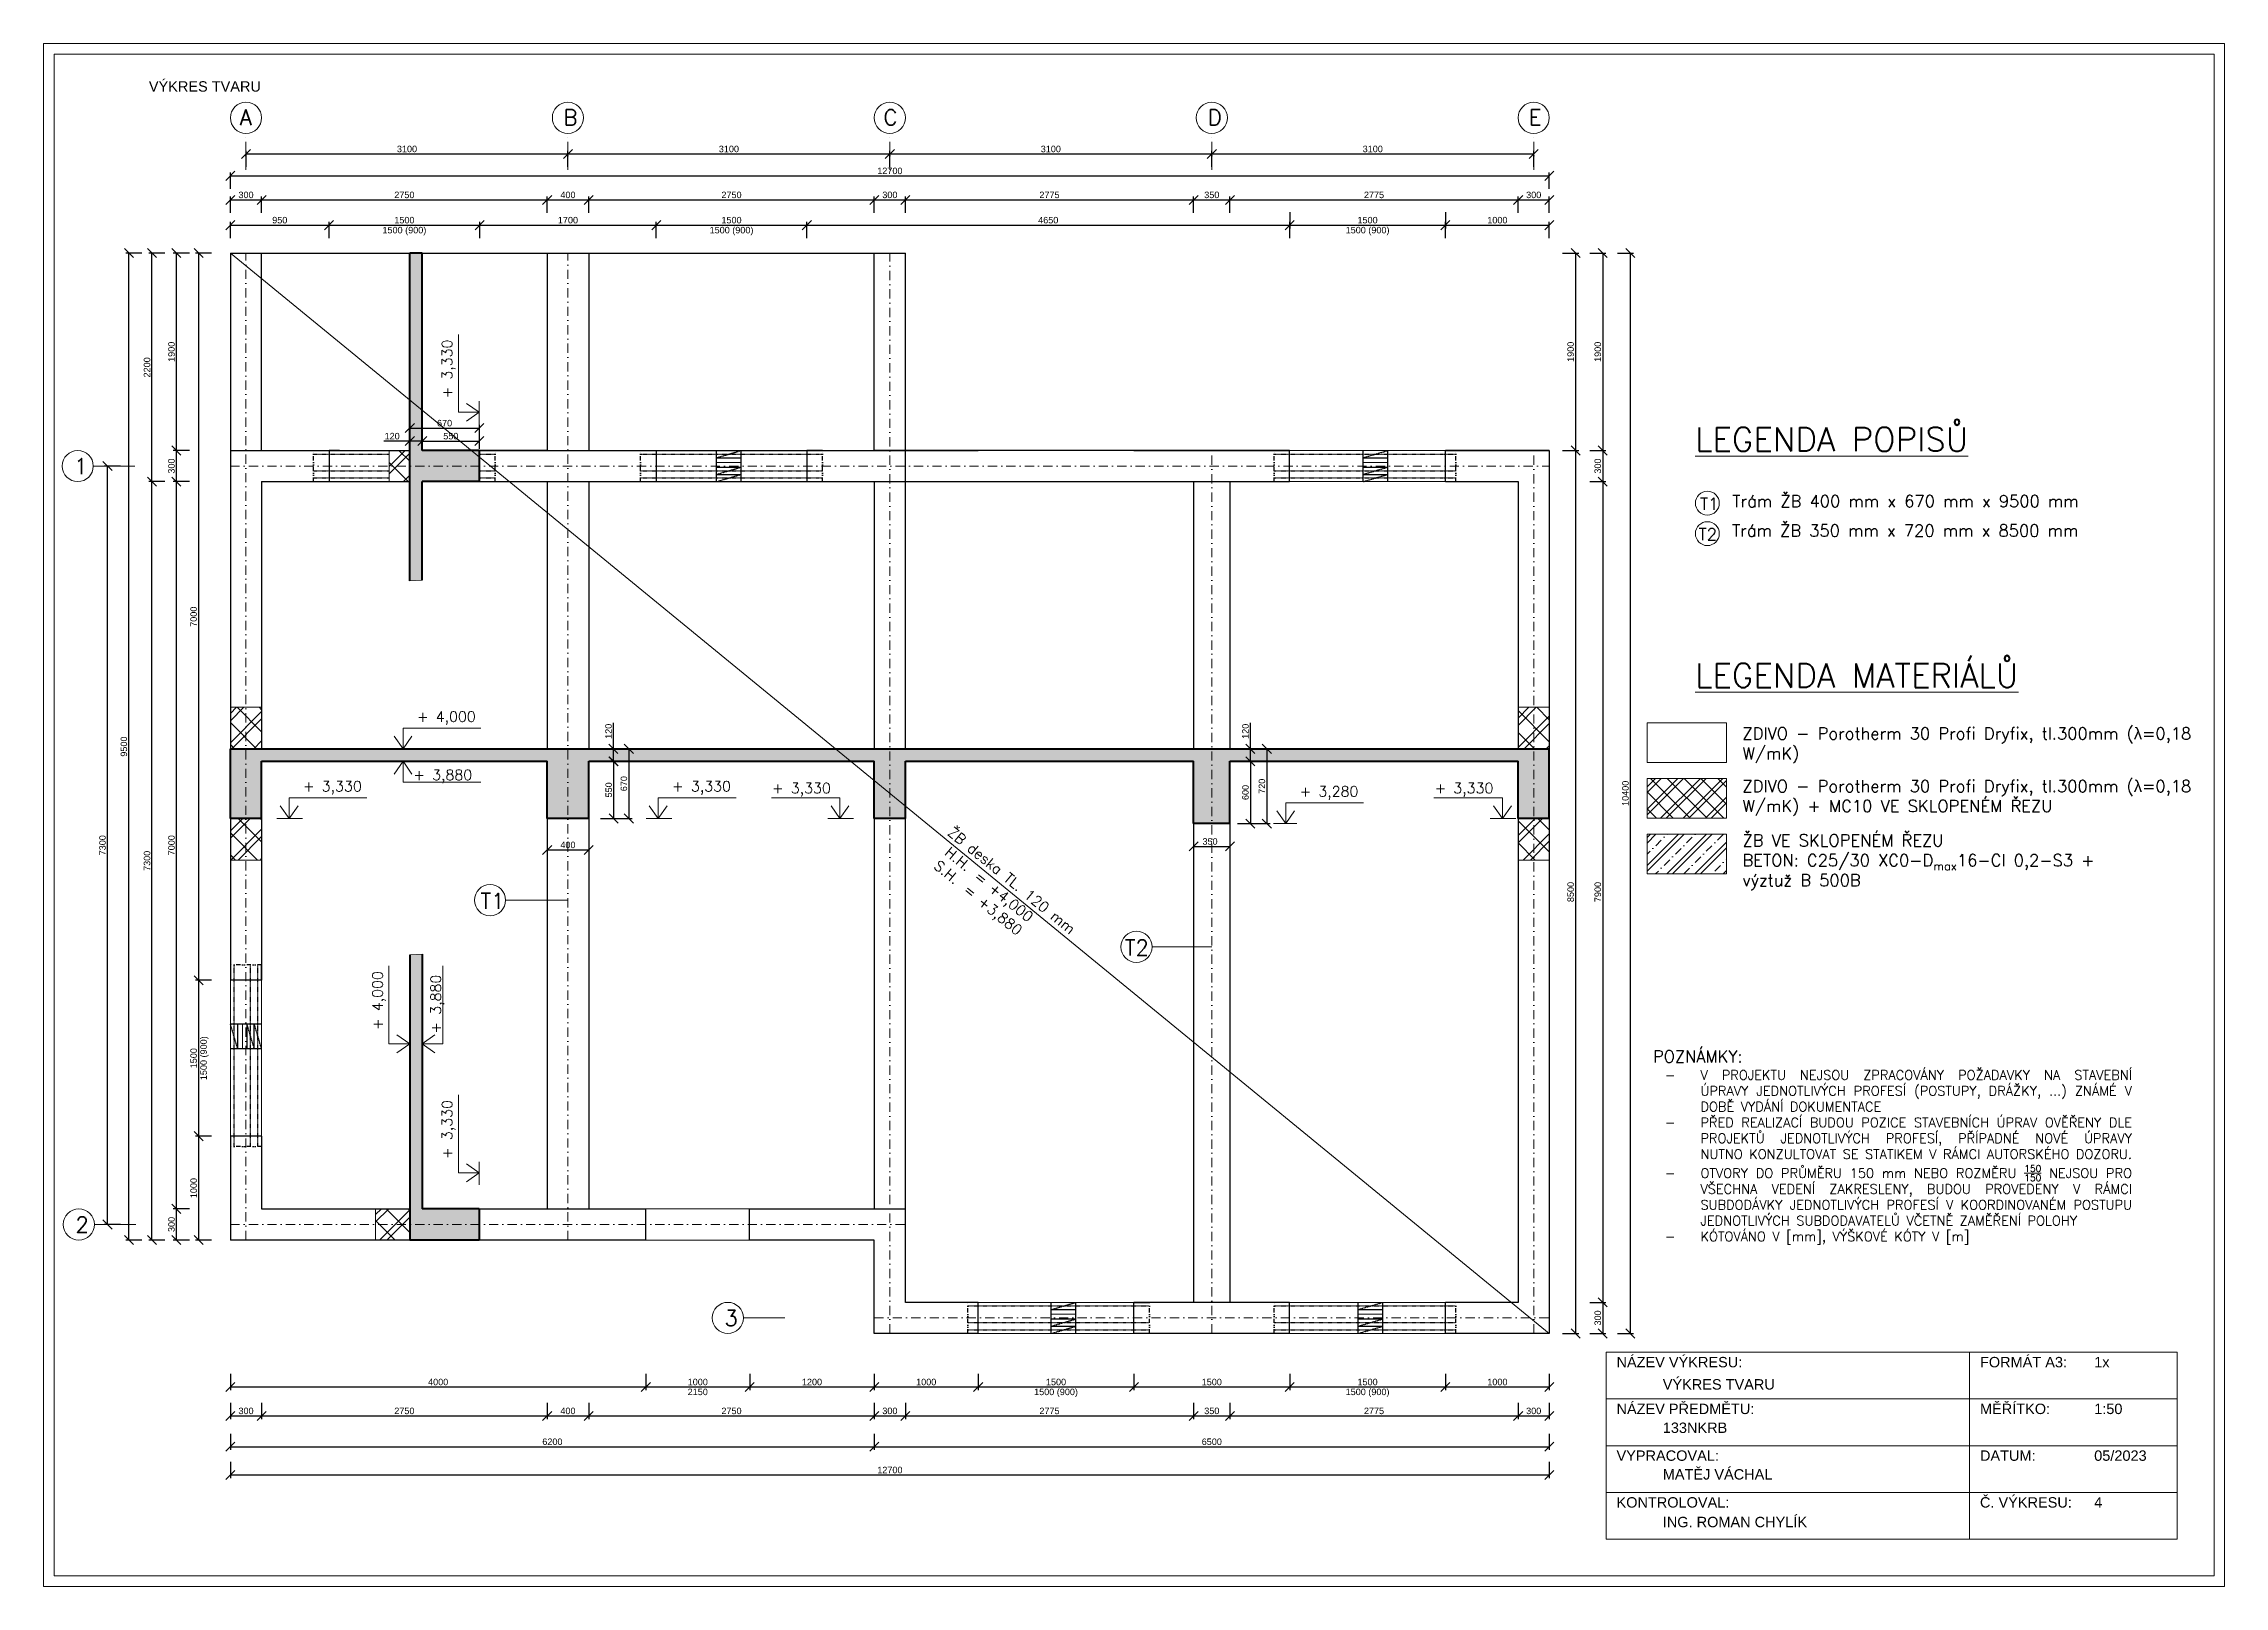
# Model space of a CAD drawing. Header units: millimetres. Extents: x -109904 to 256066, y -215550 to 75535.
# Drawn here: x 161373 to 182373, y 37981 to 52831 of the extents above; entities that cross this region are included whole.
import ezdxf

# ---------------------------------------------------------------- set-up
doc = ezdxf.new("R2010")
doc.units = ezdxf.units.MM
doc.header["$LTSCALE"] = 20
for name, pattern in [('DĚLICÍ', [31.75, 12.7, -6.35, 0, -6.35, 0, -6.35]), ('ČERCHOVANÁ', [25.4, 12.7, -6.35, 0, -6.35]), ('ČERCHOVANÁ2', [12.7, 6.35, -3.175, 0, -3.175])]:
    doc.linetypes.add(name, pattern=pattern)
for name, color, linetype, lineweight in [('izolace', 42, 'IZOLACE', 13), ('Konstrukce', 2, 'Continuous', 25), ('Koty', 4, 'Continuous', 18), ('Osy', 3, 'ČERCHOVANÁ', 18), ('př', 2, 'DĚLICÍ', 25), ('překlady', 2, 'DĚLICÍ', 25), ('přerušení', 6, '__PRERUSENI', 13), ('sklopený řez', 7, 'Continuous', 50), ('šrafy', 7, 'Continuous', 13)]:
    doc.layers.add(name, color=color, linetype=linetype, lineweight=lineweight)
doc.styles.get("Standard").update_dxf_attribs({"font": 'arial.ttf'})
doc.linetypes.add('__PRERUSENI', pattern='A,60,[100,cadkon.shx,S=2.5,R=0,X=0,Y=0],-10', length=70)
doc.linetypes.add('IZOLACE', pattern='A,0.00254,-2.54,[134,ltypeshp.shx,S=2.54,R=0,X=-2.54,Y=0],-5.08,[134,ltypeshp.shx,S=2.54,R=180,X=2.54,Y=0],-2.54', length=10.16254)
doc.dimstyles.new('Kopie Rozmery_1_50 - mensi koty', dxfattribs={"dimscale": 25, "dimtxt": 2.5, "dimasz": 3.5, "dimexe": 1.25, "dimexo": 0.625, "dimtad": 1, "dimdec": 0, "dimtxsty": 'Standard', "dimblk": 'OBLIQUE', "dimcen": 2.5, "dimadec": 0, "dimazin": 0, "dimtfac": 1, "dimtdec": 0, "dimtmove": 0, "dimatfit": 3, "dimldrblk": 'OBLIQUE', "dimfxl": 5, "dimfxlon": 1, "dimarcsym": 0})

msp = doc.modelspace()

# ---------------------------------------------------------------- texts
at = {"layer": 'Koty', "insert": (162386.449, 52469.42), "char_height": 100, "attachment_point": 1}
msp.add_mtext_dynamic_manual_height_columns('VÝKRES TVARU', width=3479.81424, gutter_width=12.5, heights=[0], dxfattribs=at)
at = {"layer": 'šrafy', "attachment_point": 1}
for s, width, gutter_width, heights, insert, char_height in [('{\\Fromans|c238;A}', 865.92385, 12.5, [0], (163261.194, 52196.263), 150), ('{\\Fromans|c238;B}', 865.92385, 12.5, [0], (166378.907, 52196.263), 150), ('{\\Fromans|c238;C}', 865.92385, 12.5, [0], (169461.194, 52196.263), 150), ('{\\Fromans|c238;D}', 865.92385, 12.5, [0], (172583.512, 52196.263), 150), ('{\\Fromans|c238;E}', 865.92385, 12.5, [0], (175674.942, 52196.263), 150), ('\\A1;{\\Fromans|c238;\\H1.5x;\\LLEGENDA POPISŮ}', 5423.06083, 9.578, [3093.12], (177275.816, 49137.834), 153.25091), ('{\\Fromans|c238;1}', 865.92385, 12.5, [0], (161668.026, 48838.544), 150), ('\\A1;{\\Fromans|c0;Trám\\Fromans|c238; ŽB 400 mm x 670 mm x 9500 mm}', 4055.58982, 9.578, [305.798], (177634.438, 48485.031), 114.93818), ('{\\Fromans|c238;T1}', 663.51809, 9.578, [0], (177322.646, 48459.531), 114.93818), ('{\\Fromans|c238;T2}', 663.51809, 9.578, [0], (177308.955, 48166.045), 114.93818), ('\\A1;{\\Fromans|c0;Trám\\Fromans|c238; ŽB 350 mm x 720 mm x 8500 mm}', 4055.58982, 9.578, [305.798], (177631.353, 48201.326), 114.93818), ('\\A1;{\\Fromans|c238;\\H1.5x;\\LLEGENDA MATERIÁLŮ}', 5423.06083, 9.578, [3093.12], (177275.816, 46864.408), 153.25091), ('\\pxi-3,l4,t4;{\\Fromans|c238;+ 4,000}', 1004.51212, 12.5, [0], (164868.349, 46403.367), 100), ('{\\Fromans|c238;ZDIVO - Porotherm 30 Profi Dryfix, tl.300mm (}λ{\\Fromans|c238;=0,18 W/mK) }', 4637.14552, 9.578, [683.3], (177731.944, 46248.708), 114.93818), ('\\pxi-3,l4,t4;{\\Fromans|c238;+ 3,880}', 1004.51212, 12.5, [0], (164834.17, 45842.203), 100), ('\\pxi-3,l4,t4;{\\Fromans|c238;+ 3,330}', 1004.51212, 12.5, [0], (163771.097, 45733.367), 100), ('\\pxi-3,l4,t4;{\\Fromans|c238;+ 3,330}', 1004.51212, 12.5, [0], (167325.894, 45733.367), 100), ('\\pxi-3,l4,t4;{\\Fromans|c238;+ 3,330}', 1004.51212, 12.5, [0], (168288.163, 45714.915), 100), ('\\pxi-3,l4,t4;{\\Fromans|c238;+ 3,280}', 1004.51212, 12.5, [0], (173368.015, 45683.367), 100), ('\\pxi-3,l4,t4;{\\Fromans|c238;+ 3,330}', 1004.51212, 12.5, [0], (174667.619, 45714.915), 100), ('{\\Fromans|c238;ZDIVO - Porotherm 30 Profi Dryfix, tl.300mm (}λ{\\Fromans|c238;=0,18 W/mK) \\A1;+ MC10 VE SKLOPENÉM ŘEZU}', 4637.14552, 9.578, [683.3], (177731.944, 45742.042), 114.938182), ('\\A1;{\\Fromans|c238;ŽB VE SKLOPENÉM ŘEZU\\PBETON: \\Fromans|c0;C\\Fromans|c238;25/30\\Fromans|c0; \\Fromans|c238;XC0-\\Fromans|c0;D\\H0.7x;\\S^ max;\\H1.42857x;16\\Fromans|c238;-Cl 0,2-\\Fromans|c0;S3\\Fromans|c238; + výztuž B 500B}', 4131.58757, 9.578, [642.672], (177732.465, 45219.543), 114.938182), ('{\\Fromans|c238;T1}', 865.92385, 12.5, [0], (165578.57, 44653.885), 150), ('{\\Fromans|c238;T2}', 865.92385, 12.5, [0], (171785.702, 44203.885), 150), ('\\A1;{\\Fromans|c238;POZNÁMKY:\\P\\pxi-3,l4,qj,t4;\\H0.8x;-^IV PROJEKTU NEJSOU ZPRACOVÁNY POŽADAVKY NA STAVEBNÍ ÚPRAVY JEDNOTLIVÝCH PROFESÍ (POSTUPY, DRÁŽKY, ...) ZNÁMÉ V DOBĚ VYDÁNÍ DOKUMENTACE\\P-^IPŘED REALIZACÍ BUDOU POZICE STAVEBNÍCH ÚPRAV OVĚŘENY DLE PROJEKTŮ JEDNOTLIVÝCH PROFESÍ, PŘÍPADNÉ NOVÉ ÚPRAVY NUTNO KONZULTOVAT SE STATIKEM V RÁMCI AUTORSKÉHO DOZORU.\\P-^IOTVORY DO PRŮMĚRU 150 mm NEBO ROZMĚRU \\H0.7x;\\S150/150;\\H1.42857x; NEJSOU PRO VŠECHNA VEDENÍ ZAKRESLENY, BUDOU PROVEDENY V RÁMCI SUBDODÁVKY JEDNOTLIVÝCH PROFESÍ V KOORDINOVANÉM POSTUPU JEDNOTLIVÝCH SUBDODAVATELŮ VČETNĚ ZAMĚŘENÍ POLOHY\\P-^IKÓTOVÁNO V [mm], VÝŠKOVÉ KÓTY V [m]}', 4996.86792, 9.51, [2648.58], (176871.158, 43139.122), 114.118887), ('{\\Fromans|c238;2}', 865.92385, 12.5, [0], (161678.785, 41538.544), 150), ('{\\Fromans|c238;3}', 865.92385, 12.5, [0], (167928.507, 40638.544), 150), ('\\pxi-3,l4,t4;NÁZEV VÝKRESU:', 2006.53204, 12.5, [0], (176419.317, 40189.893), 100), ('\\pxi-3,l4,t4;FORMÁT A{\\fArial|b0|i0|c238|p34;3}: ^I{\\fArial|b0|i0|c238|p34;1x}', 2006.53204, 12.5, [0], (179919.317, 40189.893), 100), ('VÝKRES TVARU', 2871.09594, 12.5, [187.332], (176964.855, 39975.832), 100), ('\\pxi-3,l4,t4;NÁZEV PŘEDMĚTU:', 2006.53204, 12.5, [0], (176419.317, 39739.893), 100), ('\\pxi-3,l4,t4;MĚŘÍTKO: ^I1:50', 2006.53204, 12.5, [0], (179919.317, 39739.893), 100), ('133NKRB', 2871.09594, 12.5, [187.332], (176964.855, 39558.212), 100), ('\\pxi-3,l4,t4;VYPRACOVAL:', 2006.53204, 12.5, [0], (176419.317, 39289.893), 100), ('\\pxi-3,l4,t4;DATUM: ^I^I05/2023', 2006.53204, 12.5, [0], (179919.317, 39289.893), 100), ('MATĚJ VÁCHAL', 2871.09594, 12.5, [187.332], (176964.855, 39109.657), 100), ('\\pxi-3,l4,t4;Č. VÝKRESU:^I4', 2006.53204, 12.5, [0], (179919.317, 38839.893), 100), ('\\pxi-3,l4,t4;KONTROLOVAL:', 2006.53204, 12.5, [0], (176419.317, 38839.893), 100), ('ING. ROMAN CHYLÍK', 2871.09594, 12.5, [187.332], (176964.855, 38650.791), 100)]:
    msp.add_mtext_dynamic_manual_height_columns(s, width=width, gutter_width=gutter_width, heights=heights, dxfattribs=dict(at, insert=insert, char_height=char_height))
at = {"layer": 'šrafy', "char_height": 100, "attachment_point": 1}
for s, width, insert, rotation in [('\\pxi-3,l4,t4;{\\Fromans|c238;+ 3,330}', 1004.51212, (165208.311, 49316.937), 90), ('{\\Fromans|c238;ŽB deska TL. 120 mm\\P\\pxi-3,l4,t4;H.H.^I = +4,000\\PS.H.^I = +3,880 }', 5247.52021, (170131.923, 45300.825), 320.7482364), ('\\pxi-3,l4,t4;{\\Fromans|c238;+ 4,000}', 1004.51212, (164538.311, 43237.573), 90), ('\\pxi-3,l4,t4;{\\Fromans|c238;+ 3,880}', 1004.51212, (165099.475, 43203.394), 90), ('\\pxi-3,l4,t4;{\\Fromans|c238;+ 3,330}', 1004.51212, (165208.311, 41996.675), 90)]:
    msp.add_mtext_dynamic_manual_height_columns(s, width=width, gutter_width=12.5, heights=[0], dxfattribs=dict(at, insert=insert, rotation=rotation))

# ---------------------------------------------------------------- blocks, each defined once
blk = doc.blocks.new('_Oblique')
at = {"color": 0, "linetype": 'ByBlock', "lineweight": -2}
blk.add_line((-0.5, -0.5), (0.5, 0.5), dxfattribs=at)
blk = doc.blocks.new('*D48')
at = {"layer": 'Defpoints', "color": 0, "lineweight": 50, "transparency": 16777216}
for p in [(172797, 46043), (172797, 45923), (172994, 45923)]:
    blk.add_point(p, dxfattribs=at)
at = {"layer": 'Koty', "color": 0, "lineweight": -2, "transparency": 16777216}
for p, q in [((172994, 46043), (172994, 46294)), ((172869, 46043), (173025, 46043)), ((172994, 45923), (172994, 46043)), ((172869, 45923), (173025, 45923))]:
    blk.add_line(p, q, dxfattribs=at)
at = {"layer": 'Koty', "color": 0, "lineweight": -2, "transparency": 16777216, "xscale": 87.5, "yscale": 87.5, "zscale": 87.5}
for p, rotation in [((172994, 46043), 90), ((172994, 45923), 270)]:
    blk.add_blockref('_Oblique', p, dxfattribs=dict(at, rotation=rotation))
at = {"layer": 'Koty', "color": 0, "transparency": 16777216, "insert": (172946, 46212), "char_height": 62.5, "attachment_point": 5, "rotation": 90}
blk.add_mtext('120', dxfattribs=at)
blk = doc.blocks.new('*D49')
at = {"layer": 'Defpoints', "color": 0, "lineweight": 50, "transparency": 16777216}
for p in [(172797, 45923), (172797, 45323), (172994, 45323)]:
    blk.add_point(p, dxfattribs=at)
at = {"layer": 'Koty', "color": 0, "lineweight": -2, "transparency": 16777216}
for p, q in [((172869, 45923), (173025, 45923)), ((172994, 45923), (172994, 45323)), ((172869, 45323), (173025, 45323))]:
    blk.add_line(p, q, dxfattribs=at)
at = {"layer": 'Koty', "color": 0, "lineweight": -2, "transparency": 16777216, "xscale": 87.5, "yscale": 87.5, "zscale": 87.5}
for p, rotation in [((172994, 45923), 90), ((172994, 45323), 270)]:
    blk.add_blockref('_Oblique', p, dxfattribs=dict(at, rotation=rotation))
at = {"layer": 'Koty', "color": 0, "transparency": 16777216, "insert": (172946, 45623), "char_height": 62.5, "attachment_point": 5, "rotation": 90}
blk.add_mtext('600', dxfattribs=at)
blk = doc.blocks.new('*D50')
at = {"layer": 'Defpoints', "color": 0, "lineweight": 50, "transparency": 16777216}
for p in [(172797, 46043), (172797, 45323), (173152, 45323)]:
    blk.add_point(p, dxfattribs=at)
at = {"layer": 'Koty', "color": 0, "lineweight": -2, "transparency": 16777216}
for p, q in [((173027, 46043), (173184, 46043)), ((173152, 46043), (173152, 45323)), ((173027, 45323), (173184, 45323))]:
    blk.add_line(p, q, dxfattribs=at)
at = {"layer": 'Koty', "color": 0, "lineweight": -2, "transparency": 16777216, "xscale": 87.5, "yscale": 87.5, "zscale": 87.5}
for p, rotation in [((173152, 46043), 90), ((173152, 45323), 270)]:
    blk.add_blockref('_Oblique', p, dxfattribs=dict(at, rotation=rotation))
at = {"layer": 'Koty', "color": 0, "transparency": 16777216, "insert": (173105, 45683), "char_height": 62.5, "attachment_point": 5, "rotation": 90}
blk.add_mtext('720', dxfattribs=at)
blk = doc.blocks.new('*D51')
at = {"layer": 'Defpoints', "color": 0, "lineweight": 50, "transparency": 16777216}
for p in [(166622, 46043), (166622, 45923), (166860, 45923)]:
    blk.add_point(p, dxfattribs=at)
at = {"layer": 'Koty', "color": 0, "lineweight": -2, "transparency": 16777216}
for p, q in [((166860, 46043), (166860, 46294)), ((166735, 46043), (166892, 46043)), ((166860, 45923), (166860, 46043)), ((166735, 45923), (166892, 45923))]:
    blk.add_line(p, q, dxfattribs=at)
at = {"layer": 'Koty', "color": 0, "lineweight": -2, "transparency": 16777216, "xscale": 87.5, "yscale": 87.5, "zscale": 87.5}
for p, rotation in [((166860, 46043), 90), ((166860, 45923), 270)]:
    blk.add_blockref('_Oblique', p, dxfattribs=dict(at, rotation=rotation))
at = {"layer": 'Koty', "color": 0, "transparency": 16777216, "insert": (166813, 46212), "char_height": 62.5, "attachment_point": 5, "rotation": 90}
blk.add_mtext('120', dxfattribs=at)
blk = doc.blocks.new('*D52')
at = {"layer": 'Defpoints', "color": 0, "lineweight": 50, "transparency": 16777216}
for p in [(166622, 45923), (166622, 45373), (166862, 45373)]:
    blk.add_point(p, dxfattribs=at)
at = {"layer": 'Koty', "color": 0, "lineweight": -2, "transparency": 16777216}
for p, q in [((166737, 45923), (166893, 45923)), ((166862, 45923), (166862, 45373)), ((166737, 45373), (166893, 45373))]:
    blk.add_line(p, q, dxfattribs=at)
at = {"layer": 'Koty', "color": 0, "lineweight": -2, "transparency": 16777216, "xscale": 87.5, "yscale": 87.5, "zscale": 87.5}
for p, rotation in [((166862, 45923), 90), ((166862, 45373), 270)]:
    blk.add_blockref('_Oblique', p, dxfattribs=dict(at, rotation=rotation))
at = {"layer": 'Koty', "color": 0, "transparency": 16777216, "insert": (166815, 45648), "char_height": 62.5, "attachment_point": 5, "rotation": 90}
blk.add_mtext('550', dxfattribs=at)
blk = doc.blocks.new('*D53')
at = {"layer": 'Defpoints', "color": 0, "lineweight": 50, "transparency": 16777216}
for p in [(166622, 46043), (166622, 45373), (167008, 45373)]:
    blk.add_point(p, dxfattribs=at)
at = {"layer": 'Koty', "color": 0, "lineweight": -2, "transparency": 16777216}
for p, q in [((166883, 46043), (167040, 46043)), ((167008, 46043), (167008, 45373)), ((166883, 45373), (167040, 45373))]:
    blk.add_line(p, q, dxfattribs=at)
at = {"layer": 'Koty', "color": 0, "lineweight": -2, "transparency": 16777216, "xscale": 87.5, "yscale": 87.5, "zscale": 87.5}
for p, rotation in [((167008, 46043), 90), ((167008, 45373), 270)]:
    blk.add_blockref('_Oblique', p, dxfattribs=dict(at, rotation=rotation))
at = {"layer": 'Koty', "color": 0, "transparency": 16777216, "insert": (166961, 45708), "char_height": 62.5, "attachment_point": 5, "rotation": 90}
blk.add_mtext('670', dxfattribs=at)
blk = doc.blocks.new('*D54')
at = {"layer": 'Defpoints', "color": 0, "lineweight": 50, "transparency": 16777216}
for p in [(172447, 45323), (172797, 45323), (172797, 45104)]:
    blk.add_point(p, dxfattribs=at)
at = {"layer": 'Koty', "color": 0, "lineweight": -2, "transparency": 16777216}
for p, q in [((172447, 45229), (172447, 45073)), ((172797, 45229), (172797, 45073)), ((172447, 45104), (172797, 45104))]:
    blk.add_line(p, q, dxfattribs=at)
at = {"layer": 'Koty', "color": 0, "lineweight": -2, "transparency": 16777216, "xscale": 87.5, "yscale": 87.5, "zscale": 87.5, "rotation": 180}
blk.add_blockref('_Oblique', (172447, 45104), dxfattribs=at)
at = {"layer": 'Koty', "color": 0, "lineweight": -2, "transparency": 16777216, "xscale": 87.5, "yscale": 87.5, "zscale": 87.5}
blk.add_blockref('_Oblique', (172797, 45104), dxfattribs=at)
at = {"layer": 'Koty', "color": 0, "transparency": 16777216, "insert": (172605, 45151), "char_height": 62.5, "attachment_point": 5}
blk.add_mtext('350', dxfattribs=at)
blk = doc.blocks.new('*D55')
at = {"layer": 'Defpoints', "color": 0, "lineweight": 50, "transparency": 16777216}
for p in [(166222, 45373), (166622, 45373), (166622, 45070)]:
    blk.add_point(p, dxfattribs=at)
at = {"layer": 'Koty', "color": 0, "lineweight": -2, "transparency": 16777216}
for p, q in [((166222, 45195), (166222, 45039)), ((166622, 45195), (166622, 45039)), ((166222, 45070), (166622, 45070))]:
    blk.add_line(p, q, dxfattribs=at)
at = {"layer": 'Koty', "color": 0, "lineweight": -2, "transparency": 16777216, "xscale": 87.5, "yscale": 87.5, "zscale": 87.5, "rotation": 180}
blk.add_blockref('_Oblique', (166222, 45070), dxfattribs=at)
at = {"layer": 'Koty', "color": 0, "lineweight": -2, "transparency": 16777216, "xscale": 87.5, "yscale": 87.5, "zscale": 87.5}
blk.add_blockref('_Oblique', (166622, 45070), dxfattribs=at)
at = {"layer": 'Koty', "color": 0, "transparency": 16777216, "insert": (166422, 45118), "char_height": 62.5, "attachment_point": 5}
blk.add_mtext('400', dxfattribs=at)
blk = doc.blocks.new('*D56')
at = {"layer": 'Defpoints', "color": 0, "lineweight": 50, "transparency": 16777216}
for p in [(165019, 49006), (164899, 48915), (165019, 48915)]:
    blk.add_point(p, dxfattribs=at)
at = {"layer": 'Koty', "color": 0, "lineweight": -2, "transparency": 16777216}
for p, q in [((164899, 49006), (164648, 49006)), ((164899, 48931), (164899, 49037)), ((165019, 49006), (164899, 49006)), ((165019, 48931), (165019, 49037))]:
    blk.add_line(p, q, dxfattribs=at)
at = {"layer": 'Koty', "color": 0, "lineweight": -2, "transparency": 16777216, "xscale": 87.5, "yscale": 87.5, "zscale": 87.5, "rotation": 180}
blk.add_blockref('_Oblique', (164899, 49006), dxfattribs=at)
at = {"layer": 'Koty', "color": 0, "lineweight": -2, "transparency": 16777216, "xscale": 87.5, "yscale": 87.5, "zscale": 87.5}
blk.add_blockref('_Oblique', (165019, 49006), dxfattribs=at)
at = {"layer": 'Koty', "color": 0, "transparency": 16777216, "insert": (164729, 49053), "char_height": 62.5, "attachment_point": 5}
blk.add_mtext('120', dxfattribs=at)
blk = doc.blocks.new('*D57')
at = {"layer": 'Defpoints', "color": 0, "lineweight": 50, "transparency": 16777216}
for p in [(165569, 49006), (165019, 48915), (165569, 48915)]:
    blk.add_point(p, dxfattribs=at)
at = {"layer": 'Koty', "color": 0, "lineweight": -2, "transparency": 16777216}
for p, q in [((165019, 48931), (165019, 49037)), ((165019, 49006), (165569, 49006)), ((165569, 48931), (165569, 49037))]:
    blk.add_line(p, q, dxfattribs=at)
at = {"layer": 'Koty', "color": 0, "lineweight": -2, "transparency": 16777216, "xscale": 87.5, "yscale": 87.5, "zscale": 87.5, "rotation": 180}
blk.add_blockref('_Oblique', (165019, 49006), dxfattribs=at)
at = {"layer": 'Koty', "color": 0, "lineweight": -2, "transparency": 16777216, "xscale": 87.5, "yscale": 87.5, "zscale": 87.5}
blk.add_blockref('_Oblique', (165569, 49006), dxfattribs=at)
at = {"layer": 'Koty', "color": 0, "transparency": 16777216, "insert": (165294, 49053), "char_height": 62.5, "attachment_point": 5}
blk.add_mtext('550', dxfattribs=at)
blk = doc.blocks.new('*D58')
at = {"layer": 'Defpoints', "color": 0, "lineweight": 50, "transparency": 16777216}
for p in [(165569, 49131), (164899, 48915), (165569, 48915)]:
    blk.add_point(p, dxfattribs=at)
at = {"layer": 'Koty', "color": 0, "lineweight": -2, "transparency": 16777216}
for p, q in [((164899, 49006), (164899, 49162)), ((165569, 49006), (165569, 49162)), ((164899, 49131), (165569, 49131))]:
    blk.add_line(p, q, dxfattribs=at)
at = {"layer": 'Koty', "color": 0, "lineweight": -2, "transparency": 16777216, "xscale": 87.5, "yscale": 87.5, "zscale": 87.5, "rotation": 180}
blk.add_blockref('_Oblique', (164899, 49131), dxfattribs=at)
at = {"layer": 'Koty', "color": 0, "lineweight": -2, "transparency": 16777216, "xscale": 87.5, "yscale": 87.5, "zscale": 87.5}
blk.add_blockref('_Oblique', (165569, 49131), dxfattribs=at)
at = {"layer": 'Koty', "color": 0, "transparency": 16777216, "insert": (165234, 49178), "char_height": 62.5, "attachment_point": 5}
blk.add_mtext('670', dxfattribs=at)
blk = doc.blocks.new('*D59')
at = {"layer": 'Defpoints', "color": 0, "lineweight": 50, "transparency": 16777216}
for p in [(163172, 41315), (167172, 41315), (167172, 39901)]:
    blk.add_point(p, dxfattribs=at)
at = {"layer": 'Koty', "color": 0, "lineweight": -2, "transparency": 16777216}
for p, q in [((163172, 40026), (163172, 39869)), ((163172, 39901), (167172, 39901)), ((167172, 40026), (167172, 39869))]:
    blk.add_line(p, q, dxfattribs=at)
at = {"layer": 'Koty', "color": 0, "lineweight": -2, "transparency": 16777216, "xscale": 87.5, "yscale": 87.5, "zscale": 87.5, "rotation": 180}
blk.add_blockref('_Oblique', (163172, 39901), dxfattribs=at)
at = {"layer": 'Koty', "color": 0, "lineweight": -2, "transparency": 16777216, "xscale": 87.5, "yscale": 87.5, "zscale": 87.5}
blk.add_blockref('_Oblique', (167172, 39901), dxfattribs=at)
at = {"layer": 'Koty', "color": 0, "transparency": 16777216, "insert": (165172, 39948), "char_height": 62.5, "attachment_point": 5}
blk.add_mtext('4000', dxfattribs=at)
blk = doc.blocks.new('*D60')
at = {"layer": 'Defpoints', "color": 0, "lineweight": 50, "transparency": 16777216}
for p in [(168172, 41315), (169372, 40415), (169372, 39901)]:
    blk.add_point(p, dxfattribs=at)
at = {"layer": 'Koty', "color": 0, "lineweight": -2, "transparency": 16777216}
for p, q in [((168172, 40026), (168172, 39869)), ((168172, 39901), (169372, 39901)), ((169372, 40026), (169372, 39869))]:
    blk.add_line(p, q, dxfattribs=at)
at = {"layer": 'Koty', "color": 0, "lineweight": -2, "transparency": 16777216, "xscale": 87.5, "yscale": 87.5, "zscale": 87.5, "rotation": 180}
blk.add_blockref('_Oblique', (168172, 39901), dxfattribs=at)
at = {"layer": 'Koty', "color": 0, "lineweight": -2, "transparency": 16777216, "xscale": 87.5, "yscale": 87.5, "zscale": 87.5}
blk.add_blockref('_Oblique', (169372, 39901), dxfattribs=at)
at = {"layer": 'Koty', "color": 0, "transparency": 16777216, "insert": (168772, 39948), "char_height": 62.5, "attachment_point": 5}
blk.add_mtext('1200', dxfattribs=at)
blk = doc.blocks.new('*D61')
at = {"layer": 'Defpoints', "color": 0, "lineweight": 50, "transparency": 16777216}
for p in [(169372, 40415), (170372, 40415), (170372, 39901)]:
    blk.add_point(p, dxfattribs=at)
at = {"layer": 'Koty', "color": 0, "lineweight": -2, "transparency": 16777216}
for p, q in [((169372, 40026), (169372, 39869)), ((169372, 39901), (170372, 39901)), ((170372, 40026), (170372, 39869))]:
    blk.add_line(p, q, dxfattribs=at)
at = {"layer": 'Koty', "color": 0, "lineweight": -2, "transparency": 16777216, "xscale": 87.5, "yscale": 87.5, "zscale": 87.5, "rotation": 180}
blk.add_blockref('_Oblique', (169372, 39901), dxfattribs=at)
at = {"layer": 'Koty', "color": 0, "lineweight": -2, "transparency": 16777216, "xscale": 87.5, "yscale": 87.5, "zscale": 87.5}
blk.add_blockref('_Oblique', (170372, 39901), dxfattribs=at)
at = {"layer": 'Koty', "color": 0, "transparency": 16777216, "insert": (169872, 39948), "char_height": 62.5, "attachment_point": 5}
blk.add_mtext('1000', dxfattribs=at)
blk = doc.blocks.new('*D62')
at = {"layer": 'Defpoints', "color": 0, "lineweight": 50, "transparency": 16777216}
for p in [(171872, 40415), (173372, 40415), (173372, 39901)]:
    blk.add_point(p, dxfattribs=at)
at = {"layer": 'Koty', "color": 0, "lineweight": -2, "transparency": 16777216}
for p, q in [((171872, 40026), (171872, 39869)), ((171872, 39901), (173372, 39901)), ((173372, 40026), (173372, 39869))]:
    blk.add_line(p, q, dxfattribs=at)
at = {"layer": 'Koty', "color": 0, "lineweight": -2, "transparency": 16777216, "xscale": 87.5, "yscale": 87.5, "zscale": 87.5, "rotation": 180}
blk.add_blockref('_Oblique', (171872, 39901), dxfattribs=at)
at = {"layer": 'Koty', "color": 0, "lineweight": -2, "transparency": 16777216, "xscale": 87.5, "yscale": 87.5, "zscale": 87.5}
blk.add_blockref('_Oblique', (173372, 39901), dxfattribs=at)
at = {"layer": 'Koty', "color": 0, "transparency": 16777216, "insert": (172622, 39948), "char_height": 62.5, "attachment_point": 5}
blk.add_mtext('1500', dxfattribs=at)
blk = doc.blocks.new('*D63')
at = {"layer": 'Defpoints', "color": 0, "lineweight": 50, "transparency": 16777216}
for p in [(174872, 40415), (175872, 40415), (175872, 39901)]:
    blk.add_point(p, dxfattribs=at)
at = {"layer": 'Koty', "color": 0, "lineweight": -2, "transparency": 16777216}
for p, q in [((174872, 40026), (174872, 39869)), ((174872, 39901), (175872, 39901)), ((175872, 40026), (175872, 39869))]:
    blk.add_line(p, q, dxfattribs=at)
at = {"layer": 'Koty', "color": 0, "lineweight": -2, "transparency": 16777216, "xscale": 87.5, "yscale": 87.5, "zscale": 87.5, "rotation": 180}
blk.add_blockref('_Oblique', (174872, 39901), dxfattribs=at)
at = {"layer": 'Koty', "color": 0, "lineweight": -2, "transparency": 16777216, "xscale": 87.5, "yscale": 87.5, "zscale": 87.5}
blk.add_blockref('_Oblique', (175872, 39901), dxfattribs=at)
at = {"layer": 'Koty', "color": 0, "transparency": 16777216, "insert": (175372, 39948), "char_height": 62.5, "attachment_point": 5}
blk.add_mtext('1000', dxfattribs=at)
blk = doc.blocks.new('*D32')
at = {"layer": 'Defpoints', "color": 0, "lineweight": 50, "transparency": 16777216}
for p in [(163172, 41192), (163472, 41192), (163472, 39622)]:
    blk.add_point(p, dxfattribs=at)
at = {"layer": 'Koty', "color": 0, "lineweight": -2, "transparency": 16777216}
for p, q in [((163172, 39747), (163172, 39591)), ((163472, 39747), (163472, 39591)), ((163172, 39622), (163472, 39622))]:
    blk.add_line(p, q, dxfattribs=at)
at = {"layer": 'Koty', "color": 0, "lineweight": -2, "transparency": 16777216, "xscale": 87.5, "yscale": 87.5, "zscale": 87.5, "rotation": 180}
blk.add_blockref('_Oblique', (163172, 39622), dxfattribs=at)
at = {"layer": 'Koty', "color": 0, "lineweight": -2, "transparency": 16777216, "xscale": 87.5, "yscale": 87.5, "zscale": 87.5}
blk.add_blockref('_Oblique', (163472, 39622), dxfattribs=at)
at = {"layer": 'Koty', "color": 0, "transparency": 16777216, "insert": (163322, 39670), "char_height": 62.5, "attachment_point": 5}
blk.add_mtext('300', dxfattribs=at)
blk = doc.blocks.new('*D33')
at = {"layer": 'Defpoints', "color": 0, "lineweight": 50, "transparency": 16777216}
for p in [(166222, 41492), (163472, 41192), (166222, 39622)]:
    blk.add_point(p, dxfattribs=at)
at = {"layer": 'Koty', "color": 0, "lineweight": -2, "transparency": 16777216}
for p, q in [((163472, 39747), (163472, 39591)), ((166222, 39747), (166222, 39591)), ((163472, 39622), (166222, 39622))]:
    blk.add_line(p, q, dxfattribs=at)
at = {"layer": 'Koty', "color": 0, "lineweight": -2, "transparency": 16777216, "xscale": 87.5, "yscale": 87.5, "zscale": 87.5, "rotation": 180}
blk.add_blockref('_Oblique', (163472, 39622), dxfattribs=at)
at = {"layer": 'Koty', "color": 0, "lineweight": -2, "transparency": 16777216, "xscale": 87.5, "yscale": 87.5, "zscale": 87.5}
blk.add_blockref('_Oblique', (166222, 39622), dxfattribs=at)
at = {"layer": 'Koty', "color": 0, "transparency": 16777216, "insert": (164847, 39670), "char_height": 62.5, "attachment_point": 5}
blk.add_mtext('2750', dxfattribs=at)
blk = doc.blocks.new('*D34')
at = {"layer": 'Defpoints', "color": 0, "lineweight": 50, "transparency": 16777216}
for p in [(166222, 41492), (166622, 41492), (166622, 39622)]:
    blk.add_point(p, dxfattribs=at)
at = {"layer": 'Koty', "color": 0, "lineweight": -2, "transparency": 16777216}
for p, q in [((166222, 39747), (166222, 39591)), ((166622, 39747), (166622, 39591)), ((166222, 39622), (166622, 39622))]:
    blk.add_line(p, q, dxfattribs=at)
at = {"layer": 'Koty', "color": 0, "lineweight": -2, "transparency": 16777216, "xscale": 87.5, "yscale": 87.5, "zscale": 87.5, "rotation": 180}
blk.add_blockref('_Oblique', (166222, 39622), dxfattribs=at)
at = {"layer": 'Koty', "color": 0, "lineweight": -2, "transparency": 16777216, "xscale": 87.5, "yscale": 87.5, "zscale": 87.5}
blk.add_blockref('_Oblique', (166622, 39622), dxfattribs=at)
at = {"layer": 'Koty', "color": 0, "transparency": 16777216, "insert": (166422, 39670), "char_height": 62.5, "attachment_point": 5}
blk.add_mtext('400', dxfattribs=at)
blk = doc.blocks.new('*D35')
at = {"layer": 'Defpoints', "color": 0, "lineweight": 50, "transparency": 16777216}
for p in [(166622, 41492), (169372, 40292), (169372, 39622)]:
    blk.add_point(p, dxfattribs=at)
at = {"layer": 'Koty', "color": 0, "lineweight": -2, "transparency": 16777216}
for p, q in [((166622, 39747), (166622, 39591)), ((169372, 39747), (169372, 39591)), ((166622, 39622), (169372, 39622))]:
    blk.add_line(p, q, dxfattribs=at)
at = {"layer": 'Koty', "color": 0, "lineweight": -2, "transparency": 16777216, "xscale": 87.5, "yscale": 87.5, "zscale": 87.5, "rotation": 180}
blk.add_blockref('_Oblique', (166622, 39622), dxfattribs=at)
at = {"layer": 'Koty', "color": 0, "lineweight": -2, "transparency": 16777216, "xscale": 87.5, "yscale": 87.5, "zscale": 87.5}
blk.add_blockref('_Oblique', (169372, 39622), dxfattribs=at)
at = {"layer": 'Koty', "color": 0, "transparency": 16777216, "insert": (167997, 39670), "char_height": 62.5, "attachment_point": 5}
blk.add_mtext('2750', dxfattribs=at)
blk = doc.blocks.new('*D36')
at = {"layer": 'Defpoints', "color": 0, "lineweight": 50, "transparency": 16777216}
for p in [(169672, 40592), (169372, 40292), (169672, 39622)]:
    blk.add_point(p, dxfattribs=at)
at = {"layer": 'Koty', "color": 0, "lineweight": -2, "transparency": 16777216}
for p, q in [((169372, 39747), (169372, 39591)), ((169672, 39747), (169672, 39591)), ((169372, 39622), (169672, 39622))]:
    blk.add_line(p, q, dxfattribs=at)
at = {"layer": 'Koty', "color": 0, "lineweight": -2, "transparency": 16777216, "xscale": 87.5, "yscale": 87.5, "zscale": 87.5, "rotation": 180}
blk.add_blockref('_Oblique', (169372, 39622), dxfattribs=at)
at = {"layer": 'Koty', "color": 0, "lineweight": -2, "transparency": 16777216, "xscale": 87.5, "yscale": 87.5, "zscale": 87.5}
blk.add_blockref('_Oblique', (169672, 39622), dxfattribs=at)
at = {"layer": 'Koty', "color": 0, "transparency": 16777216, "insert": (169522, 39670), "char_height": 62.5, "attachment_point": 5}
blk.add_mtext('300', dxfattribs=at)
blk = doc.blocks.new('*D37')
at = {"layer": 'Defpoints', "color": 0, "lineweight": 50, "transparency": 16777216}
for p in [(169672, 40592), (172447, 40592), (172447, 39622)]:
    blk.add_point(p, dxfattribs=at)
at = {"layer": 'Koty', "color": 0, "lineweight": -2, "transparency": 16777216}
for p, q in [((169672, 39747), (169672, 39591)), ((172447, 39747), (172447, 39591)), ((169672, 39622), (172447, 39622))]:
    blk.add_line(p, q, dxfattribs=at)
at = {"layer": 'Koty', "color": 0, "lineweight": -2, "transparency": 16777216, "xscale": 87.5, "yscale": 87.5, "zscale": 87.5, "rotation": 180}
blk.add_blockref('_Oblique', (169672, 39622), dxfattribs=at)
at = {"layer": 'Koty', "color": 0, "lineweight": -2, "transparency": 16777216, "xscale": 87.5, "yscale": 87.5, "zscale": 87.5}
blk.add_blockref('_Oblique', (172447, 39622), dxfattribs=at)
at = {"layer": 'Koty', "color": 0, "transparency": 16777216, "insert": (171059, 39670), "char_height": 62.5, "attachment_point": 5}
blk.add_mtext('2775', dxfattribs=at)
blk = doc.blocks.new('*D38')
at = {"layer": 'Defpoints', "color": 0, "lineweight": 50, "transparency": 16777216}
for p in [(172447, 40592), (172797, 40592), (172797, 39622)]:
    blk.add_point(p, dxfattribs=at)
at = {"layer": 'Koty', "color": 0, "lineweight": -2, "transparency": 16777216}
for p, q in [((172447, 39747), (172447, 39591)), ((172797, 39747), (172797, 39591)), ((172447, 39622), (172797, 39622))]:
    blk.add_line(p, q, dxfattribs=at)
at = {"layer": 'Koty', "color": 0, "lineweight": -2, "transparency": 16777216, "xscale": 87.5, "yscale": 87.5, "zscale": 87.5, "rotation": 180}
blk.add_blockref('_Oblique', (172447, 39622), dxfattribs=at)
at = {"layer": 'Koty', "color": 0, "lineweight": -2, "transparency": 16777216, "xscale": 87.5, "yscale": 87.5, "zscale": 87.5}
blk.add_blockref('_Oblique', (172797, 39622), dxfattribs=at)
at = {"layer": 'Koty', "color": 0, "transparency": 16777216, "insert": (172622, 39670), "char_height": 62.5, "attachment_point": 5}
blk.add_mtext('350', dxfattribs=at)
blk = doc.blocks.new('*D39')
at = {"layer": 'Defpoints', "color": 0, "lineweight": 50, "transparency": 16777216}
for p in [(172797, 40592), (175572, 40592), (175572, 39622)]:
    blk.add_point(p, dxfattribs=at)
at = {"layer": 'Koty', "color": 0, "lineweight": -2, "transparency": 16777216}
for p, q in [((172797, 39747), (172797, 39591)), ((175572, 39747), (175572, 39591)), ((172797, 39622), (175572, 39622))]:
    blk.add_line(p, q, dxfattribs=at)
at = {"layer": 'Koty', "color": 0, "lineweight": -2, "transparency": 16777216, "xscale": 87.5, "yscale": 87.5, "zscale": 87.5, "rotation": 180}
blk.add_blockref('_Oblique', (172797, 39622), dxfattribs=at)
at = {"layer": 'Koty', "color": 0, "lineweight": -2, "transparency": 16777216, "xscale": 87.5, "yscale": 87.5, "zscale": 87.5}
blk.add_blockref('_Oblique', (175572, 39622), dxfattribs=at)
at = {"layer": 'Koty', "color": 0, "transparency": 16777216, "insert": (174184, 39670), "char_height": 62.5, "attachment_point": 5}
blk.add_mtext('2775', dxfattribs=at)
blk = doc.blocks.new('*D40')
at = {"layer": 'Defpoints', "color": 0, "lineweight": 50, "transparency": 16777216}
for p in [(175572, 40592), (175872, 40292), (175872, 39622)]:
    blk.add_point(p, dxfattribs=at)
at = {"layer": 'Koty', "color": 0, "lineweight": -2, "transparency": 16777216}
for p, q in [((175572, 39747), (175572, 39591)), ((175872, 39747), (175872, 39591)), ((175572, 39622), (175872, 39622))]:
    blk.add_line(p, q, dxfattribs=at)
at = {"layer": 'Koty', "color": 0, "lineweight": -2, "transparency": 16777216, "xscale": 87.5, "yscale": 87.5, "zscale": 87.5, "rotation": 180}
blk.add_blockref('_Oblique', (175572, 39622), dxfattribs=at)
at = {"layer": 'Koty', "color": 0, "lineweight": -2, "transparency": 16777216, "xscale": 87.5, "yscale": 87.5, "zscale": 87.5}
blk.add_blockref('_Oblique', (175872, 39622), dxfattribs=at)
at = {"layer": 'Koty', "color": 0, "transparency": 16777216, "insert": (175722, 39670), "char_height": 62.5, "attachment_point": 5}
blk.add_mtext('300', dxfattribs=at)
blk = doc.blocks.new('*D64')
at = {"layer": 'Defpoints', "color": 0, "lineweight": 50, "transparency": 16777216}
for p in [(163172, 41315), (169372, 41315), (169372, 39325)]:
    blk.add_point(p, dxfattribs=at)
at = {"layer": 'Koty', "color": 0, "lineweight": -2, "transparency": 16777216}
for p, q in [((163172, 39450), (163172, 39294)), ((163172, 39325), (169372, 39325)), ((169372, 39450), (169372, 39294))]:
    blk.add_line(p, q, dxfattribs=at)
at = {"layer": 'Koty', "color": 0, "lineweight": -2, "transparency": 16777216, "xscale": 87.5, "yscale": 87.5, "zscale": 87.5, "rotation": 180}
blk.add_blockref('_Oblique', (163172, 39325), dxfattribs=at)
at = {"layer": 'Koty', "color": 0, "lineweight": -2, "transparency": 16777216, "xscale": 87.5, "yscale": 87.5, "zscale": 87.5}
blk.add_blockref('_Oblique', (169372, 39325), dxfattribs=at)
at = {"layer": 'Koty', "color": 0, "transparency": 16777216, "insert": (166272, 39373), "char_height": 62.5, "attachment_point": 5}
blk.add_mtext('6200', dxfattribs=at)
blk = doc.blocks.new('*D41')
at = {"layer": 'Defpoints', "color": 0, "lineweight": 50, "transparency": 16777216}
for p in [(169372, 41315), (175872, 40415), (175872, 39325)]:
    blk.add_point(p, dxfattribs=at)
at = {"layer": 'Koty', "color": 0, "lineweight": -2, "transparency": 16777216}
for p, q in [((169372, 39450), (169372, 39294)), ((169372, 39325), (175872, 39325)), ((175872, 39450), (175872, 39294))]:
    blk.add_line(p, q, dxfattribs=at)
at = {"layer": 'Koty', "color": 0, "lineweight": -2, "transparency": 16777216, "xscale": 87.5, "yscale": 87.5, "zscale": 87.5, "rotation": 180}
blk.add_blockref('_Oblique', (169372, 39325), dxfattribs=at)
at = {"layer": 'Koty', "color": 0, "lineweight": -2, "transparency": 16777216, "xscale": 87.5, "yscale": 87.5, "zscale": 87.5}
blk.add_blockref('_Oblique', (175872, 39325), dxfattribs=at)
at = {"layer": 'Koty', "color": 0, "transparency": 16777216, "insert": (172622, 39373), "char_height": 62.5, "attachment_point": 5}
blk.add_mtext('6500', dxfattribs=at)
blk = doc.blocks.new('*D42')
at = {"layer": 'Defpoints', "color": 0, "lineweight": 50, "transparency": 16777216}
for p in [(163172, 41315), (175872, 41315), (175872, 39054)]:
    blk.add_point(p, dxfattribs=at)
at = {"layer": 'Koty', "color": 0, "lineweight": -2, "transparency": 16777216}
for p, q in [((163172, 39179), (163172, 39023)), ((175872, 39179), (175872, 39023)), ((163172, 39054), (175872, 39054))]:
    blk.add_line(p, q, dxfattribs=at)
at = {"layer": 'Koty', "color": 0, "lineweight": -2, "transparency": 16777216, "xscale": 87.5, "yscale": 87.5, "zscale": 87.5, "rotation": 180}
blk.add_blockref('_Oblique', (163172, 39054), dxfattribs=at)
at = {"layer": 'Koty', "color": 0, "lineweight": -2, "transparency": 16777216, "xscale": 87.5, "yscale": 87.5, "zscale": 87.5}
blk.add_blockref('_Oblique', (175872, 39054), dxfattribs=at)
at = {"layer": 'Koty', "color": 0, "transparency": 16777216, "insert": (169522, 39101), "char_height": 62.5, "attachment_point": 5}
blk.add_mtext('12700', dxfattribs=at)
blk = doc.blocks.new('*D17')
at = {"layer": 'Defpoints', "color": 0, "lineweight": 50, "transparency": 16777216}
for p in [(170372, 40415), (171872, 40415), (171872, 39901)]:
    blk.add_point(p, dxfattribs=at)
at = {"layer": 'Koty', "color": 0, "lineweight": -2, "transparency": 16777216}
for p, q in [((170372, 40026), (170372, 39869)), ((170372, 39901), (171872, 39901)), ((171872, 40026), (171872, 39869))]:
    blk.add_line(p, q, dxfattribs=at)
at = {"layer": 'Koty', "color": 0, "lineweight": -2, "transparency": 16777216, "xscale": 87.5, "yscale": 87.5, "zscale": 87.5, "rotation": 180}
blk.add_blockref('_Oblique', (170372, 39901), dxfattribs=at)
at = {"layer": 'Koty', "color": 0, "lineweight": -2, "transparency": 16777216, "xscale": 87.5, "yscale": 87.5, "zscale": 87.5}
blk.add_blockref('_Oblique', (171872, 39901), dxfattribs=at)
at = {"layer": 'Koty', "color": 0, "transparency": 16777216, "char_height": 62.5, "attachment_point": 5}
for s, insert in [('1500', (171122, 39948)), ('1500 (900)', (171122, 39844))]:
    blk.add_mtext(s, dxfattribs=dict(at, insert=insert))
blk = doc.blocks.new('*D18')
at = {"layer": 'Defpoints', "color": 0, "lineweight": 50, "transparency": 16777216}
for p in [(173372, 40415), (174872, 40415), (174872, 39901)]:
    blk.add_point(p, dxfattribs=at)
at = {"layer": 'Koty', "color": 0, "lineweight": -2, "transparency": 16777216}
for p, q in [((173372, 40026), (173372, 39869)), ((173372, 39901), (174872, 39901)), ((174872, 40026), (174872, 39869))]:
    blk.add_line(p, q, dxfattribs=at)
at = {"layer": 'Koty', "color": 0, "lineweight": -2, "transparency": 16777216, "xscale": 87.5, "yscale": 87.5, "zscale": 87.5, "rotation": 180}
blk.add_blockref('_Oblique', (173372, 39901), dxfattribs=at)
at = {"layer": 'Koty', "color": 0, "lineweight": -2, "transparency": 16777216, "xscale": 87.5, "yscale": 87.5, "zscale": 87.5}
blk.add_blockref('_Oblique', (174872, 39901), dxfattribs=at)
at = {"layer": 'Koty', "color": 0, "transparency": 16777216, "char_height": 62.5, "attachment_point": 5}
for s, insert in [('1500', (174122, 39948)), ('1500 (900)', (174122, 39844))]:
    blk.add_mtext(s, dxfattribs=dict(at, insert=insert))
blk = doc.blocks.new('*D19')
at = {"layer": 'Defpoints', "color": 0, "lineweight": 50, "transparency": 16777216}
for p in [(167172, 41315), (168172, 41315), (168172, 39901)]:
    blk.add_point(p, dxfattribs=at)
at = {"layer": 'Koty', "color": 0, "lineweight": -2, "transparency": 16777216}
for p, q in [((167172, 40026), (167172, 39869)), ((167172, 39901), (168172, 39901)), ((168172, 40026), (168172, 39869))]:
    blk.add_line(p, q, dxfattribs=at)
at = {"layer": 'Koty', "color": 0, "lineweight": -2, "transparency": 16777216, "xscale": 87.5, "yscale": 87.5, "zscale": 87.5, "rotation": 180}
blk.add_blockref('_Oblique', (167172, 39901), dxfattribs=at)
at = {"layer": 'Koty', "color": 0, "lineweight": -2, "transparency": 16777216, "xscale": 87.5, "yscale": 87.5, "zscale": 87.5}
blk.add_blockref('_Oblique', (168172, 39901), dxfattribs=at)
at = {"layer": 'Koty', "color": 0, "transparency": 16777216, "char_height": 62.5, "attachment_point": 5}
for s, insert in [('1000', (167672, 39948)), ('2150', (167672, 39853))]:
    blk.add_mtext(s, dxfattribs=dict(at, insert=insert))
blk = doc.blocks.new('*D20')
at = {"layer": 'Defpoints', "color": 0, "lineweight": 50, "transparency": 16777216}
for p in [(162866, 42315), (163449, 42315), (163449, 41315)]:
    blk.add_point(p, dxfattribs=at)
at = {"layer": 'Koty', "color": 0, "lineweight": -2, "transparency": 16777216}
for p, q in [((162991, 42315), (162835, 42315)), ((162866, 41315), (162866, 42315)), ((162991, 41315), (162835, 41315))]:
    blk.add_line(p, q, dxfattribs=at)
at = {"layer": 'Koty', "color": 0, "lineweight": -2, "transparency": 16777216, "xscale": 87.5, "yscale": 87.5, "zscale": 87.5}
for p, rotation in [((162866, 42315), 90), ((162866, 41315), 270)]:
    blk.add_blockref('_Oblique', p, dxfattribs=dict(at, rotation=rotation))
at = {"layer": 'Koty', "color": 0, "transparency": 16777216, "insert": (162818, 41815), "char_height": 62.5, "attachment_point": 5, "rotation": 90}
blk.add_mtext('1000', dxfattribs=at)
blk = doc.blocks.new('*D21')
at = {"layer": 'Defpoints', "color": 0, "lineweight": 50, "transparency": 16777216}
for p in [(162866, 50815), (163449, 50815), (163449, 43815)]:
    blk.add_point(p, dxfattribs=at)
at = {"layer": 'Koty', "color": 0, "lineweight": -2, "transparency": 16777216}
for p, q in [((162991, 50815), (162835, 50815)), ((162866, 43815), (162866, 50815)), ((162991, 43815), (162835, 43815))]:
    blk.add_line(p, q, dxfattribs=at)
at = {"layer": 'Koty', "color": 0, "lineweight": -2, "transparency": 16777216, "xscale": 87.5, "yscale": 87.5, "zscale": 87.5}
for p, rotation in [((162866, 50815), 90), ((162866, 43815), 270)]:
    blk.add_blockref('_Oblique', p, dxfattribs=dict(at, rotation=rotation))
at = {"layer": 'Koty', "color": 0, "transparency": 16777216, "insert": (162818, 47315), "char_height": 62.5, "attachment_point": 5, "rotation": 90}
blk.add_mtext('7000', dxfattribs=at)
blk = doc.blocks.new('*D22')
at = {"layer": 'Defpoints', "color": 0, "lineweight": 50, "transparency": 16777216}
for p in [(162652, 41615), (163449, 41615), (163449, 41315)]:
    blk.add_point(p, dxfattribs=at)
at = {"layer": 'Koty', "color": 0, "lineweight": -2, "transparency": 16777216}
for p, q in [((162777, 41615), (162620, 41615)), ((162652, 41315), (162652, 41615)), ((162777, 41315), (162620, 41315))]:
    blk.add_line(p, q, dxfattribs=at)
at = {"layer": 'Koty', "color": 0, "lineweight": -2, "transparency": 16777216, "xscale": 87.5, "yscale": 87.5, "zscale": 87.5}
for p, rotation in [((162652, 41615), 90), ((162652, 41315), 270)]:
    blk.add_blockref('_Oblique', p, dxfattribs=dict(at, rotation=rotation))
at = {"layer": 'Koty', "color": 0, "transparency": 16777216, "insert": (162604, 41465), "char_height": 62.5, "attachment_point": 5, "rotation": 90}
blk.add_mtext('300', dxfattribs=at)
blk = doc.blocks.new('*D23')
at = {"layer": 'Defpoints', "color": 0, "lineweight": 50, "transparency": 16777216}
for p in [(162652, 48615), (163749, 48615), (163449, 41615)]:
    blk.add_point(p, dxfattribs=at)
at = {"layer": 'Koty', "color": 0, "lineweight": -2, "transparency": 16777216}
for p, q in [((162777, 48615), (162620, 48615)), ((162652, 41615), (162652, 48615)), ((162777, 41615), (162620, 41615))]:
    blk.add_line(p, q, dxfattribs=at)
at = {"layer": 'Koty', "color": 0, "lineweight": -2, "transparency": 16777216, "xscale": 87.5, "yscale": 87.5, "zscale": 87.5}
for p, rotation in [((162652, 48615), 90), ((162652, 41615), 270)]:
    blk.add_blockref('_Oblique', p, dxfattribs=dict(at, rotation=rotation))
at = {"layer": 'Koty', "color": 0, "transparency": 16777216, "insert": (162604, 45115), "char_height": 62.5, "attachment_point": 5, "rotation": 90}
blk.add_mtext('7000', dxfattribs=at)
blk = doc.blocks.new('*D24')
at = {"layer": 'Defpoints', "color": 0, "lineweight": 50, "transparency": 16777216}
for p in [(162652, 48915), (163749, 48915), (163749, 48615)]:
    blk.add_point(p, dxfattribs=at)
at = {"layer": 'Koty', "color": 0, "lineweight": -2, "transparency": 16777216}
for p, q in [((162777, 48915), (162620, 48915)), ((162652, 48615), (162652, 48915)), ((162777, 48615), (162620, 48615))]:
    blk.add_line(p, q, dxfattribs=at)
at = {"layer": 'Koty', "color": 0, "lineweight": -2, "transparency": 16777216, "xscale": 87.5, "yscale": 87.5, "zscale": 87.5}
for p, rotation in [((162652, 48915), 90), ((162652, 48615), 270)]:
    blk.add_blockref('_Oblique', p, dxfattribs=dict(at, rotation=rotation))
at = {"layer": 'Koty', "color": 0, "transparency": 16777216, "insert": (162604, 48765), "char_height": 62.5, "attachment_point": 5, "rotation": 90}
blk.add_mtext('300', dxfattribs=at)
blk = doc.blocks.new('*D25')
at = {"layer": 'Defpoints', "color": 0, "lineweight": 50, "transparency": 16777216}
for p in [(162652, 50815), (163749, 50815), (163749, 48915)]:
    blk.add_point(p, dxfattribs=at)
at = {"layer": 'Koty', "color": 0, "lineweight": -2, "transparency": 16777216}
for p, q in [((162777, 50815), (162620, 50815)), ((162652, 48915), (162652, 50815)), ((162777, 48915), (162620, 48915))]:
    blk.add_line(p, q, dxfattribs=at)
at = {"layer": 'Koty', "color": 0, "lineweight": -2, "transparency": 16777216, "xscale": 87.5, "yscale": 87.5, "zscale": 87.5}
for p, rotation in [((162652, 50815), 90), ((162652, 48915), 270)]:
    blk.add_blockref('_Oblique', p, dxfattribs=dict(at, rotation=rotation))
at = {"layer": 'Koty', "color": 0, "transparency": 16777216, "insert": (162604, 49865), "char_height": 62.5, "attachment_point": 5, "rotation": 90}
blk.add_mtext('1900', dxfattribs=at)
blk = doc.blocks.new('*D26')
at = {"layer": 'Defpoints', "color": 0, "lineweight": 50, "transparency": 16777216}
for p in [(162416, 48615), (163252, 48615), (163252, 41315)]:
    blk.add_point(p, dxfattribs=at)
at = {"layer": 'Koty', "color": 0, "lineweight": -2, "transparency": 16777216}
for p, q in [((162541, 48615), (162385, 48615)), ((162416, 41315), (162416, 48615)), ((162541, 41315), (162385, 41315))]:
    blk.add_line(p, q, dxfattribs=at)
at = {"layer": 'Koty', "color": 0, "lineweight": -2, "transparency": 16777216, "xscale": 87.5, "yscale": 87.5, "zscale": 87.5}
for p, rotation in [((162416, 48615), 90), ((162416, 41315), 270)]:
    blk.add_blockref('_Oblique', p, dxfattribs=dict(at, rotation=rotation))
at = {"layer": 'Koty', "color": 0, "transparency": 16777216, "insert": (162369, 44965), "char_height": 62.5, "attachment_point": 5, "rotation": 90}
blk.add_mtext('7300', dxfattribs=at)
blk = doc.blocks.new('*D27')
at = {"layer": 'Defpoints', "color": 0, "lineweight": 50, "transparency": 16777216}
for p in [(162416, 50815), (163252, 50815), (163472, 48615)]:
    blk.add_point(p, dxfattribs=at)
at = {"layer": 'Koty', "color": 0, "lineweight": -2, "transparency": 16777216}
for p, q in [((162541, 50815), (162385, 50815)), ((162416, 48615), (162416, 50815)), ((162541, 48615), (162385, 48615))]:
    blk.add_line(p, q, dxfattribs=at)
at = {"layer": 'Koty', "color": 0, "lineweight": -2, "transparency": 16777216, "xscale": 87.5, "yscale": 87.5, "zscale": 87.5}
for p, rotation in [((162416, 50815), 90), ((162416, 48615), 270)]:
    blk.add_blockref('_Oblique', p, dxfattribs=dict(at, rotation=rotation))
at = {"layer": 'Koty', "color": 0, "transparency": 16777216, "insert": (162369, 49715), "char_height": 62.5, "attachment_point": 5, "rotation": 90}
blk.add_mtext('2200', dxfattribs=at)
blk = doc.blocks.new('*D43')
at = {"layer": 'Defpoints', "color": 0, "lineweight": 50, "transparency": 16777216}
for p in [(162194, 50815), (163172, 50815), (163172, 41315)]:
    blk.add_point(p, dxfattribs=at)
at = {"layer": 'Koty', "color": 0, "lineweight": -2, "transparency": 16777216}
for p, q in [((162319, 50815), (162163, 50815)), ((162194, 41315), (162194, 50815)), ((162319, 41315), (162163, 41315))]:
    blk.add_line(p, q, dxfattribs=at)
at = {"layer": 'Koty', "color": 0, "lineweight": -2, "transparency": 16777216, "xscale": 87.5, "yscale": 87.5, "zscale": 87.5}
for p, rotation in [((162194, 50815), 90), ((162194, 41315), 270)]:
    blk.add_blockref('_Oblique', p, dxfattribs=dict(at, rotation=rotation))
at = {"layer": 'Koty', "color": 0, "transparency": 16777216, "insert": (162146, 46065), "char_height": 62.5, "attachment_point": 5, "rotation": 90}
blk.add_mtext('9500', dxfattribs=at)
blk = doc.blocks.new('*D44')
at = {"layer": 'Defpoints', "color": 0, "lineweight": 50, "transparency": 16777216}
for p in [(164122, 51084), (163172, 50815), (164122, 48915)]:
    blk.add_point(p, dxfattribs=at)
at = {"layer": 'Koty', "color": 0, "lineweight": -2, "transparency": 16777216}
for p, q in [((163172, 50959), (163172, 51115)), ((163172, 51084), (164122, 51084)), ((164122, 50959), (164122, 51115))]:
    blk.add_line(p, q, dxfattribs=at)
at = {"layer": 'Koty', "color": 0, "lineweight": -2, "transparency": 16777216, "xscale": 87.5, "yscale": 87.5, "zscale": 87.5, "rotation": 180}
blk.add_blockref('_Oblique', (163172, 51084), dxfattribs=at)
at = {"layer": 'Koty', "color": 0, "lineweight": -2, "transparency": 16777216, "xscale": 87.5, "yscale": 87.5, "zscale": 87.5}
blk.add_blockref('_Oblique', (164122, 51084), dxfattribs=at)
at = {"layer": 'Koty', "color": 0, "transparency": 16777216, "insert": (163647, 51132), "char_height": 62.5, "attachment_point": 5}
blk.add_mtext('950', dxfattribs=at)
blk = doc.blocks.new('*D45')
at = {"layer": 'Defpoints', "color": 0, "lineweight": 50, "transparency": 16777216}
for p in [(167272, 51084), (165572, 48915), (167272, 48915)]:
    blk.add_point(p, dxfattribs=at)
at = {"layer": 'Koty', "color": 0, "lineweight": -2, "transparency": 16777216}
for p, q in [((165572, 50959), (165572, 51115)), ((165572, 51084), (167272, 51084)), ((167272, 50959), (167272, 51115))]:
    blk.add_line(p, q, dxfattribs=at)
at = {"layer": 'Koty', "color": 0, "lineweight": -2, "transparency": 16777216, "xscale": 87.5, "yscale": 87.5, "zscale": 87.5, "rotation": 180}
blk.add_blockref('_Oblique', (165572, 51084), dxfattribs=at)
at = {"layer": 'Koty', "color": 0, "lineweight": -2, "transparency": 16777216, "xscale": 87.5, "yscale": 87.5, "zscale": 87.5}
blk.add_blockref('_Oblique', (167272, 51084), dxfattribs=at)
at = {"layer": 'Koty', "color": 0, "transparency": 16777216, "insert": (166422, 51132), "char_height": 62.5, "attachment_point": 5}
blk.add_mtext('1700', dxfattribs=at)
blk = doc.blocks.new('*D46')
at = {"layer": 'Defpoints', "color": 0, "lineweight": 50, "transparency": 16777216}
for p in [(173372, 51084), (168722, 48915), (173372, 48915)]:
    blk.add_point(p, dxfattribs=at)
at = {"layer": 'Koty', "color": 0, "lineweight": -2, "transparency": 16777216}
for p, q in [((168722, 50959), (168722, 51115)), ((168722, 51084), (173372, 51084)), ((173372, 50959), (173372, 51115))]:
    blk.add_line(p, q, dxfattribs=at)
at = {"layer": 'Koty', "color": 0, "lineweight": -2, "transparency": 16777216, "xscale": 87.5, "yscale": 87.5, "zscale": 87.5, "rotation": 180}
blk.add_blockref('_Oblique', (168722, 51084), dxfattribs=at)
at = {"layer": 'Koty', "color": 0, "lineweight": -2, "transparency": 16777216, "xscale": 87.5, "yscale": 87.5, "zscale": 87.5}
blk.add_blockref('_Oblique', (173372, 51084), dxfattribs=at)
at = {"layer": 'Koty', "color": 0, "transparency": 16777216, "insert": (171047, 51132), "char_height": 62.5, "attachment_point": 5}
blk.add_mtext('4650', dxfattribs=at)
blk = doc.blocks.new('*D47')
at = {"layer": 'Defpoints', "color": 0, "lineweight": 50, "transparency": 16777216}
for p in [(175872, 51084), (174872, 48915), (175872, 48915)]:
    blk.add_point(p, dxfattribs=at)
at = {"layer": 'Koty', "color": 0, "lineweight": -2, "transparency": 16777216}
for p, q in [((174872, 50959), (174872, 51115)), ((174872, 51084), (175872, 51084)), ((175872, 50959), (175872, 51115))]:
    blk.add_line(p, q, dxfattribs=at)
at = {"layer": 'Koty', "color": 0, "lineweight": -2, "transparency": 16777216, "xscale": 87.5, "yscale": 87.5, "zscale": 87.5, "rotation": 180}
blk.add_blockref('_Oblique', (174872, 51084), dxfattribs=at)
at = {"layer": 'Koty', "color": 0, "lineweight": -2, "transparency": 16777216, "xscale": 87.5, "yscale": 87.5, "zscale": 87.5}
blk.add_blockref('_Oblique', (175872, 51084), dxfattribs=at)
at = {"layer": 'Koty', "color": 0, "transparency": 16777216, "insert": (175372, 51132), "char_height": 62.5, "attachment_point": 5}
blk.add_mtext('1000', dxfattribs=at)
blk = doc.blocks.new('*D28')
at = {"layer": 'Defpoints', "color": 0, "lineweight": 50, "transparency": 16777216}
for p in [(162866, 43815), (163172, 43815), (163172, 42315)]:
    blk.add_point(p, dxfattribs=at)
at = {"layer": 'Koty', "color": 0, "lineweight": -2, "transparency": 16777216}
for p, q in [((162991, 43815), (162835, 43815)), ((162866, 42315), (162866, 43815)), ((162991, 42315), (162835, 42315))]:
    blk.add_line(p, q, dxfattribs=at)
at = {"layer": 'Koty', "color": 0, "lineweight": -2, "transparency": 16777216, "xscale": 87.5, "yscale": 87.5, "zscale": 87.5}
for p, rotation in [((162866, 43815), 90), ((162866, 42315), 270)]:
    blk.add_blockref('_Oblique', p, dxfattribs=dict(at, rotation=rotation))
at = {"layer": 'Koty', "color": 0, "transparency": 16777216, "char_height": 62.5, "attachment_point": 5, "rotation": 90}
for s, insert in [('1500 (900)', (162923, 43065)), ('1500', (162818, 43065))]:
    blk.add_mtext(s, dxfattribs=dict(at, insert=insert))
blk = doc.blocks.new('*D29')
at = {"layer": 'Defpoints', "color": 0, "lineweight": 50, "transparency": 16777216}
for p in [(173372, 51599), (174872, 51599), (174872, 51084)]:
    blk.add_point(p, dxfattribs=at)
at = {"layer": 'Koty', "color": 0, "lineweight": -2, "transparency": 16777216}
for p, q in [((173372, 51209), (173372, 51053)), ((173372, 51084), (174872, 51084)), ((174872, 51209), (174872, 51053))]:
    blk.add_line(p, q, dxfattribs=at)
at = {"layer": 'Koty', "color": 0, "lineweight": -2, "transparency": 16777216, "xscale": 87.5, "yscale": 87.5, "zscale": 87.5, "rotation": 180}
blk.add_blockref('_Oblique', (173372, 51084), dxfattribs=at)
at = {"layer": 'Koty', "color": 0, "lineweight": -2, "transparency": 16777216, "xscale": 87.5, "yscale": 87.5, "zscale": 87.5}
blk.add_blockref('_Oblique', (174872, 51084), dxfattribs=at)
at = {"layer": 'Koty', "color": 0, "transparency": 16777216, "char_height": 62.5, "attachment_point": 5}
for s, insert in [('1500 (900)', (174122, 51027)), ('1500', (174122, 51132))]:
    blk.add_mtext(s, dxfattribs=dict(at, insert=insert))
blk = doc.blocks.new('*D30')
at = {"layer": 'Defpoints', "color": 0, "lineweight": 50, "transparency": 16777216}
for p in [(168722, 51084), (167272, 48915), (168722, 48915)]:
    blk.add_point(p, dxfattribs=at)
at = {"layer": 'Koty', "color": 0, "lineweight": -2, "transparency": 16777216}
for p, q in [((167272, 50959), (167272, 51115)), ((167272, 51084), (168722, 51084)), ((168722, 50959), (168722, 51115))]:
    blk.add_line(p, q, dxfattribs=at)
at = {"layer": 'Koty', "color": 0, "lineweight": -2, "transparency": 16777216, "xscale": 87.5, "yscale": 87.5, "zscale": 87.5, "rotation": 180}
blk.add_blockref('_Oblique', (167272, 51084), dxfattribs=at)
at = {"layer": 'Koty', "color": 0, "lineweight": -2, "transparency": 16777216, "xscale": 87.5, "yscale": 87.5, "zscale": 87.5}
blk.add_blockref('_Oblique', (168722, 51084), dxfattribs=at)
at = {"layer": 'Koty', "color": 0, "transparency": 16777216, "char_height": 62.5, "attachment_point": 5}
for s, insert in [('1500 (900)', (167997, 51027)), ('1500', (167997, 51132))]:
    blk.add_mtext(s, dxfattribs=dict(at, insert=insert))
blk = doc.blocks.new('*D31')
at = {"layer": 'Defpoints', "color": 0, "lineweight": 50, "transparency": 16777216}
for p in [(165572, 51084), (164122, 48915), (165572, 48915)]:
    blk.add_point(p, dxfattribs=at)
at = {"layer": 'Koty', "color": 0, "lineweight": -2, "transparency": 16777216}
for p, q in [((164122, 50959), (164122, 51115)), ((164122, 51084), (165572, 51084)), ((165572, 50959), (165572, 51115))]:
    blk.add_line(p, q, dxfattribs=at)
at = {"layer": 'Koty', "color": 0, "lineweight": -2, "transparency": 16777216, "xscale": 87.5, "yscale": 87.5, "zscale": 87.5, "rotation": 180}
blk.add_blockref('_Oblique', (164122, 51084), dxfattribs=at)
at = {"layer": 'Koty', "color": 0, "lineweight": -2, "transparency": 16777216, "xscale": 87.5, "yscale": 87.5, "zscale": 87.5}
blk.add_blockref('_Oblique', (165572, 51084), dxfattribs=at)
at = {"layer": 'Koty', "color": 0, "transparency": 16777216, "char_height": 62.5, "attachment_point": 5}
for s, insert in [('1500 (900)', (164847, 51027)), ('1500', (164847, 51132))]:
    blk.add_mtext(s, dxfattribs=dict(at, insert=insert))
blk = doc.blocks.new('*D65')
at = {"layer": 'Defpoints', "color": 0, "lineweight": 50, "transparency": 16777216}
for p in [(163472, 51327), (163172, 50815), (163472, 50815)]:
    blk.add_point(p, dxfattribs=at)
at = {"layer": 'Koty', "color": 0, "lineweight": -2, "transparency": 16777216}
for p, q in [((163172, 51202), (163172, 51359)), ((163172, 51327), (163472, 51327)), ((163472, 51202), (163472, 51359))]:
    blk.add_line(p, q, dxfattribs=at)
at = {"layer": 'Koty', "color": 0, "lineweight": -2, "transparency": 16777216, "xscale": 87.5, "yscale": 87.5, "zscale": 87.5, "rotation": 180}
blk.add_blockref('_Oblique', (163172, 51327), dxfattribs=at)
at = {"layer": 'Koty', "color": 0, "lineweight": -2, "transparency": 16777216, "xscale": 87.5, "yscale": 87.5, "zscale": 87.5}
blk.add_blockref('_Oblique', (163472, 51327), dxfattribs=at)
at = {"layer": 'Koty', "color": 0, "transparency": 16777216, "insert": (163322, 51375), "char_height": 62.5, "attachment_point": 5}
blk.add_mtext('300', dxfattribs=at)
blk = doc.blocks.new('*D66')
at = {"layer": 'Defpoints', "color": 0, "lineweight": 50, "transparency": 16777216}
for p in [(166222, 51327), (163472, 50815), (166222, 50815)]:
    blk.add_point(p, dxfattribs=at)
at = {"layer": 'Koty', "color": 0, "lineweight": -2, "transparency": 16777216}
for p, q in [((163472, 51202), (163472, 51359)), ((163472, 51327), (166222, 51327)), ((166222, 51202), (166222, 51359))]:
    blk.add_line(p, q, dxfattribs=at)
at = {"layer": 'Koty', "color": 0, "lineweight": -2, "transparency": 16777216, "xscale": 87.5, "yscale": 87.5, "zscale": 87.5, "rotation": 180}
blk.add_blockref('_Oblique', (163472, 51327), dxfattribs=at)
at = {"layer": 'Koty', "color": 0, "lineweight": -2, "transparency": 16777216, "xscale": 87.5, "yscale": 87.5, "zscale": 87.5}
blk.add_blockref('_Oblique', (166222, 51327), dxfattribs=at)
at = {"layer": 'Koty', "color": 0, "transparency": 16777216, "insert": (164847, 51375), "char_height": 62.5, "attachment_point": 5}
blk.add_mtext('2750', dxfattribs=at)
blk = doc.blocks.new('*D67')
at = {"layer": 'Defpoints', "color": 0, "lineweight": 50, "transparency": 16777216}
for p in [(166622, 51327), (166222, 50815), (166622, 50815)]:
    blk.add_point(p, dxfattribs=at)
at = {"layer": 'Koty', "color": 0, "lineweight": -2, "transparency": 16777216}
for p, q in [((166222, 51202), (166222, 51359)), ((166222, 51327), (166622, 51327)), ((166622, 51202), (166622, 51359))]:
    blk.add_line(p, q, dxfattribs=at)
at = {"layer": 'Koty', "color": 0, "lineweight": -2, "transparency": 16777216, "xscale": 87.5, "yscale": 87.5, "zscale": 87.5, "rotation": 180}
blk.add_blockref('_Oblique', (166222, 51327), dxfattribs=at)
at = {"layer": 'Koty', "color": 0, "lineweight": -2, "transparency": 16777216, "xscale": 87.5, "yscale": 87.5, "zscale": 87.5}
blk.add_blockref('_Oblique', (166622, 51327), dxfattribs=at)
at = {"layer": 'Koty', "color": 0, "transparency": 16777216, "insert": (166422, 51375), "char_height": 62.5, "attachment_point": 5}
blk.add_mtext('400', dxfattribs=at)
blk = doc.blocks.new('*D68')
at = {"layer": 'Defpoints', "color": 0, "lineweight": 50, "transparency": 16777216}
for p in [(169372, 51327), (166622, 50815), (169372, 50815)]:
    blk.add_point(p, dxfattribs=at)
at = {"layer": 'Koty', "color": 0, "lineweight": -2, "transparency": 16777216}
for p, q in [((166622, 51202), (166622, 51359)), ((166622, 51327), (169372, 51327)), ((169372, 51202), (169372, 51359))]:
    blk.add_line(p, q, dxfattribs=at)
at = {"layer": 'Koty', "color": 0, "lineweight": -2, "transparency": 16777216, "xscale": 87.5, "yscale": 87.5, "zscale": 87.5, "rotation": 180}
blk.add_blockref('_Oblique', (166622, 51327), dxfattribs=at)
at = {"layer": 'Koty', "color": 0, "lineweight": -2, "transparency": 16777216, "xscale": 87.5, "yscale": 87.5, "zscale": 87.5}
blk.add_blockref('_Oblique', (169372, 51327), dxfattribs=at)
at = {"layer": 'Koty', "color": 0, "transparency": 16777216, "insert": (167997, 51375), "char_height": 62.5, "attachment_point": 5}
blk.add_mtext('2750', dxfattribs=at)
blk = doc.blocks.new('*D69')
at = {"layer": 'Defpoints', "color": 0, "lineweight": 50, "transparency": 16777216}
for p in [(169672, 51327), (169372, 50815), (169672, 50815)]:
    blk.add_point(p, dxfattribs=at)
at = {"layer": 'Koty', "color": 0, "lineweight": -2, "transparency": 16777216}
for p, q in [((169372, 51202), (169372, 51359)), ((169372, 51327), (169672, 51327)), ((169672, 51202), (169672, 51359))]:
    blk.add_line(p, q, dxfattribs=at)
at = {"layer": 'Koty', "color": 0, "lineweight": -2, "transparency": 16777216, "xscale": 87.5, "yscale": 87.5, "zscale": 87.5, "rotation": 180}
blk.add_blockref('_Oblique', (169372, 51327), dxfattribs=at)
at = {"layer": 'Koty', "color": 0, "lineweight": -2, "transparency": 16777216, "xscale": 87.5, "yscale": 87.5, "zscale": 87.5}
blk.add_blockref('_Oblique', (169672, 51327), dxfattribs=at)
at = {"layer": 'Koty', "color": 0, "transparency": 16777216, "insert": (169522, 51375), "char_height": 62.5, "attachment_point": 5}
blk.add_mtext('300', dxfattribs=at)
blk = doc.blocks.new('*D70')
at = {"layer": 'Defpoints', "color": 0, "lineweight": 50, "transparency": 16777216}
for p in [(172447, 51327), (169672, 50815), (172447, 48615)]:
    blk.add_point(p, dxfattribs=at)
at = {"layer": 'Koty', "color": 0, "lineweight": -2, "transparency": 16777216}
for p, q in [((169672, 51202), (169672, 51359)), ((169672, 51327), (172447, 51327)), ((172447, 51202), (172447, 51359))]:
    blk.add_line(p, q, dxfattribs=at)
at = {"layer": 'Koty', "color": 0, "lineweight": -2, "transparency": 16777216, "xscale": 87.5, "yscale": 87.5, "zscale": 87.5, "rotation": 180}
blk.add_blockref('_Oblique', (169672, 51327), dxfattribs=at)
at = {"layer": 'Koty', "color": 0, "lineweight": -2, "transparency": 16777216, "xscale": 87.5, "yscale": 87.5, "zscale": 87.5}
blk.add_blockref('_Oblique', (172447, 51327), dxfattribs=at)
at = {"layer": 'Koty', "color": 0, "transparency": 16777216, "insert": (171059, 51375), "char_height": 62.5, "attachment_point": 5}
blk.add_mtext('2775', dxfattribs=at)
blk = doc.blocks.new('*D71')
at = {"layer": 'Defpoints', "color": 0, "lineweight": 50, "transparency": 16777216}
for p in [(172797, 51327), (172447, 48615), (172797, 48615)]:
    blk.add_point(p, dxfattribs=at)
at = {"layer": 'Koty', "color": 0, "lineweight": -2, "transparency": 16777216}
for p, q in [((172447, 51202), (172447, 51359)), ((172447, 51327), (172797, 51327)), ((172797, 51202), (172797, 51359))]:
    blk.add_line(p, q, dxfattribs=at)
at = {"layer": 'Koty', "color": 0, "lineweight": -2, "transparency": 16777216, "xscale": 87.5, "yscale": 87.5, "zscale": 87.5, "rotation": 180}
blk.add_blockref('_Oblique', (172447, 51327), dxfattribs=at)
at = {"layer": 'Koty', "color": 0, "lineweight": -2, "transparency": 16777216, "xscale": 87.5, "yscale": 87.5, "zscale": 87.5}
blk.add_blockref('_Oblique', (172797, 51327), dxfattribs=at)
at = {"layer": 'Koty', "color": 0, "transparency": 16777216, "insert": (172622, 51375), "char_height": 62.5, "attachment_point": 5}
blk.add_mtext('350', dxfattribs=at)
blk = doc.blocks.new('*D72')
at = {"layer": 'Defpoints', "color": 0, "lineweight": 50, "transparency": 16777216}
for p in [(175572, 51327), (172797, 48615), (175572, 48615)]:
    blk.add_point(p, dxfattribs=at)
at = {"layer": 'Koty', "color": 0, "lineweight": -2, "transparency": 16777216}
for p, q in [((172797, 51202), (172797, 51359)), ((172797, 51327), (175572, 51327)), ((175572, 51202), (175572, 51359))]:
    blk.add_line(p, q, dxfattribs=at)
at = {"layer": 'Koty', "color": 0, "lineweight": -2, "transparency": 16777216, "xscale": 87.5, "yscale": 87.5, "zscale": 87.5, "rotation": 180}
blk.add_blockref('_Oblique', (172797, 51327), dxfattribs=at)
at = {"layer": 'Koty', "color": 0, "lineweight": -2, "transparency": 16777216, "xscale": 87.5, "yscale": 87.5, "zscale": 87.5}
blk.add_blockref('_Oblique', (175572, 51327), dxfattribs=at)
at = {"layer": 'Koty', "color": 0, "transparency": 16777216, "insert": (174184, 51375), "char_height": 62.5, "attachment_point": 5}
blk.add_mtext('2775', dxfattribs=at)
blk = doc.blocks.new('*D73')
at = {"layer": 'Defpoints', "color": 0, "lineweight": 50, "transparency": 16777216}
for p in [(175872, 51327), (175872, 48915), (175572, 48615)]:
    blk.add_point(p, dxfattribs=at)
at = {"layer": 'Koty', "color": 0, "lineweight": -2, "transparency": 16777216}
for p, q in [((175572, 51202), (175572, 51359)), ((175572, 51327), (175872, 51327)), ((175872, 51202), (175872, 51359))]:
    blk.add_line(p, q, dxfattribs=at)
at = {"layer": 'Koty', "color": 0, "lineweight": -2, "transparency": 16777216, "xscale": 87.5, "yscale": 87.5, "zscale": 87.5, "rotation": 180}
blk.add_blockref('_Oblique', (175572, 51327), dxfattribs=at)
at = {"layer": 'Koty', "color": 0, "lineweight": -2, "transparency": 16777216, "xscale": 87.5, "yscale": 87.5, "zscale": 87.5}
blk.add_blockref('_Oblique', (175872, 51327), dxfattribs=at)
at = {"layer": 'Koty', "color": 0, "transparency": 16777216, "insert": (175722, 51375), "char_height": 62.5, "attachment_point": 5}
blk.add_mtext('300', dxfattribs=at)
blk = doc.blocks.new('*D74')
at = {"layer": 'Defpoints', "color": 0, "lineweight": 50, "transparency": 16777216}
for p in [(175872, 51559), (163172, 50815), (175872, 48915)]:
    blk.add_point(p, dxfattribs=at)
at = {"layer": 'Koty', "color": 0, "lineweight": -2, "transparency": 16777216}
for p, q in [((163172, 51434), (163172, 51590)), ((163172, 51559), (175872, 51559)), ((175872, 51434), (175872, 51590))]:
    blk.add_line(p, q, dxfattribs=at)
at = {"layer": 'Koty', "color": 0, "lineweight": -2, "transparency": 16777216, "xscale": 87.5, "yscale": 87.5, "zscale": 87.5, "rotation": 180}
blk.add_blockref('_Oblique', (163172, 51559), dxfattribs=at)
at = {"layer": 'Koty', "color": 0, "lineweight": -2, "transparency": 16777216, "xscale": 87.5, "yscale": 87.5, "zscale": 87.5}
blk.add_blockref('_Oblique', (175872, 51559), dxfattribs=at)
at = {"layer": 'Koty', "color": 0, "transparency": 16777216, "insert": (169522, 51606), "char_height": 62.5, "attachment_point": 5}
blk.add_mtext('12700', dxfattribs=at)
blk = doc.blocks.new('*D75')
at = {"layer": 'Defpoints', "color": 0, "lineweight": 50, "transparency": 16777216}
for p in [(166422, 51770), (163322, 50815), (166422, 50815)]:
    blk.add_point(p, dxfattribs=at)
at = {"layer": 'Koty', "color": 0, "lineweight": -2, "transparency": 16777216}
for p, q in [((163322, 51645), (163322, 51801)), ((163322, 51770), (166422, 51770)), ((166422, 51645), (166422, 51801))]:
    blk.add_line(p, q, dxfattribs=at)
at = {"layer": 'Koty', "color": 0, "lineweight": -2, "transparency": 16777216, "xscale": 87.5, "yscale": 87.5, "zscale": 87.5, "rotation": 180}
blk.add_blockref('_Oblique', (163322, 51770), dxfattribs=at)
at = {"layer": 'Koty', "color": 0, "lineweight": -2, "transparency": 16777216, "xscale": 87.5, "yscale": 87.5, "zscale": 87.5}
blk.add_blockref('_Oblique', (166422, 51770), dxfattribs=at)
at = {"layer": 'Koty', "color": 0, "transparency": 16777216, "insert": (164872, 51817), "char_height": 62.5, "attachment_point": 5}
blk.add_mtext('3100', dxfattribs=at)
blk = doc.blocks.new('*D76')
at = {"layer": 'Defpoints', "color": 0, "lineweight": 50, "transparency": 16777216}
for p in [(169522, 51770), (166422, 50815), (169522, 50815)]:
    blk.add_point(p, dxfattribs=at)
at = {"layer": 'Koty', "color": 0, "lineweight": -2, "transparency": 16777216}
for p, q in [((166422, 51645), (166422, 51801)), ((166422, 51770), (169522, 51770)), ((169522, 51645), (169522, 51801))]:
    blk.add_line(p, q, dxfattribs=at)
at = {"layer": 'Koty', "color": 0, "lineweight": -2, "transparency": 16777216, "xscale": 87.5, "yscale": 87.5, "zscale": 87.5, "rotation": 180}
blk.add_blockref('_Oblique', (166422, 51770), dxfattribs=at)
at = {"layer": 'Koty', "color": 0, "lineweight": -2, "transparency": 16777216, "xscale": 87.5, "yscale": 87.5, "zscale": 87.5}
blk.add_blockref('_Oblique', (169522, 51770), dxfattribs=at)
at = {"layer": 'Koty', "color": 0, "transparency": 16777216, "insert": (167972, 51817), "char_height": 62.5, "attachment_point": 5}
blk.add_mtext('3100', dxfattribs=at)
blk = doc.blocks.new('*D77')
at = {"layer": 'Defpoints', "color": 0, "lineweight": 50, "transparency": 16777216}
for p in [(172622, 51770), (169522, 50815), (172622, 48915)]:
    blk.add_point(p, dxfattribs=at)
at = {"layer": 'Koty', "color": 0, "lineweight": -2, "transparency": 16777216}
for p, q in [((169522, 51645), (169522, 51801)), ((169522, 51770), (172622, 51770)), ((172622, 51645), (172622, 51801))]:
    blk.add_line(p, q, dxfattribs=at)
at = {"layer": 'Koty', "color": 0, "lineweight": -2, "transparency": 16777216, "xscale": 87.5, "yscale": 87.5, "zscale": 87.5, "rotation": 180}
blk.add_blockref('_Oblique', (169522, 51770), dxfattribs=at)
at = {"layer": 'Koty', "color": 0, "lineweight": -2, "transparency": 16777216, "xscale": 87.5, "yscale": 87.5, "zscale": 87.5}
blk.add_blockref('_Oblique', (172622, 51770), dxfattribs=at)
at = {"layer": 'Koty', "color": 0, "transparency": 16777216, "insert": (171072, 51817), "char_height": 62.5, "attachment_point": 5}
blk.add_mtext('3100', dxfattribs=at)
blk = doc.blocks.new('*D78')
at = {"layer": 'Defpoints', "color": 0, "lineweight": 50, "transparency": 16777216}
for p in [(175722, 51770), (172622, 48915), (175722, 48915)]:
    blk.add_point(p, dxfattribs=at)
at = {"layer": 'Koty', "color": 0, "lineweight": -2, "transparency": 16777216}
for p, q in [((172622, 51645), (172622, 51801)), ((172622, 51770), (175722, 51770)), ((175722, 51645), (175722, 51801))]:
    blk.add_line(p, q, dxfattribs=at)
at = {"layer": 'Koty', "color": 0, "lineweight": -2, "transparency": 16777216, "xscale": 87.5, "yscale": 87.5, "zscale": 87.5, "rotation": 180}
blk.add_blockref('_Oblique', (172622, 51770), dxfattribs=at)
at = {"layer": 'Koty', "color": 0, "lineweight": -2, "transparency": 16777216, "xscale": 87.5, "yscale": 87.5, "zscale": 87.5}
blk.add_blockref('_Oblique', (175722, 51770), dxfattribs=at)
at = {"layer": 'Koty', "color": 0, "transparency": 16777216, "insert": (174172, 51817), "char_height": 62.5, "attachment_point": 5}
blk.add_mtext('3100', dxfattribs=at)
blk = doc.blocks.new('*D79')
at = {"layer": 'Defpoints', "color": 0, "lineweight": 50, "transparency": 16777216}
for p in [(161988, 48765), (163172, 48765), (163172, 41465)]:
    blk.add_point(p, dxfattribs=at)
at = {"layer": 'Koty', "color": 0, "lineweight": -2, "transparency": 16777216}
for p, q in [((162113, 48765), (161956, 48765)), ((161988, 41465), (161988, 48765)), ((162113, 41465), (161956, 41465))]:
    blk.add_line(p, q, dxfattribs=at)
at = {"layer": 'Koty', "color": 0, "lineweight": -2, "transparency": 16777216, "xscale": 87.5, "yscale": 87.5, "zscale": 87.5}
for p, rotation in [((161988, 48765), 90), ((161988, 41465), 270)]:
    blk.add_blockref('_Oblique', p, dxfattribs=dict(at, rotation=rotation))
at = {"layer": 'Koty', "color": 0, "transparency": 16777216, "insert": (161940, 45115), "char_height": 62.5, "attachment_point": 5, "rotation": 90}
blk.add_mtext('7300', dxfattribs=at)
blk = doc.blocks.new('*D80')
at = {"layer": 'Defpoints', "color": 0, "lineweight": 50, "transparency": 16777216}
for p in [(169672, 50815), (169672, 48915), (176125, 48915)]:
    blk.add_point(p, dxfattribs=at)
at = {"layer": 'Koty', "color": 0, "lineweight": -2, "transparency": 16777216}
for p, q in [((176000, 50815), (176156, 50815)), ((176125, 50815), (176125, 48915)), ((176000, 48915), (176156, 48915))]:
    blk.add_line(p, q, dxfattribs=at)
at = {"layer": 'Koty', "color": 0, "lineweight": -2, "transparency": 16777216, "xscale": 87.5, "yscale": 87.5, "zscale": 87.5}
for p, rotation in [((176125, 50815), 90), ((176125, 48915), 270)]:
    blk.add_blockref('_Oblique', p, dxfattribs=dict(at, rotation=rotation))
at = {"layer": 'Koty', "color": 0, "transparency": 16777216, "insert": (176078, 49865), "char_height": 62.5, "attachment_point": 5, "rotation": 90}
blk.add_mtext('1900', dxfattribs=at)
blk = doc.blocks.new('*D81')
at = {"layer": 'Defpoints', "color": 0, "lineweight": 50, "transparency": 16777216}
for p in [(169672, 48915), (175872, 40415), (176125, 40415)]:
    blk.add_point(p, dxfattribs=at)
at = {"layer": 'Koty', "color": 0, "lineweight": -2, "transparency": 16777216}
for p, q in [((176000, 48915), (176156, 48915)), ((176125, 48915), (176125, 40415)), ((176000, 40415), (176156, 40415))]:
    blk.add_line(p, q, dxfattribs=at)
at = {"layer": 'Koty', "color": 0, "lineweight": -2, "transparency": 16777216, "xscale": 87.5, "yscale": 87.5, "zscale": 87.5}
for p, rotation in [((176125, 48915), 90), ((176125, 40415), 270)]:
    blk.add_blockref('_Oblique', p, dxfattribs=dict(at, rotation=rotation))
at = {"layer": 'Koty', "color": 0, "transparency": 16777216, "insert": (176078, 44665), "char_height": 62.5, "attachment_point": 5, "rotation": 90}
blk.add_mtext('8500', dxfattribs=at)
blk = doc.blocks.new('*D82')
at = {"layer": 'Defpoints', "color": 0, "lineweight": 50, "transparency": 16777216}
for p in [(169672, 50815), (169672, 48915), (176387, 48915)]:
    blk.add_point(p, dxfattribs=at)
at = {"layer": 'Koty', "color": 0, "lineweight": -2, "transparency": 16777216}
for p, q in [((176262, 50815), (176418, 50815)), ((176387, 50815), (176387, 48915)), ((176262, 48915), (176418, 48915))]:
    blk.add_line(p, q, dxfattribs=at)
at = {"layer": 'Koty', "color": 0, "lineweight": -2, "transparency": 16777216, "xscale": 87.5, "yscale": 87.5, "zscale": 87.5}
for p, rotation in [((176387, 50815), 90), ((176387, 48915), 270)]:
    blk.add_blockref('_Oblique', p, dxfattribs=dict(at, rotation=rotation))
at = {"layer": 'Koty', "color": 0, "transparency": 16777216, "insert": (176339, 49865), "char_height": 62.5, "attachment_point": 5, "rotation": 90}
blk.add_mtext('1900', dxfattribs=at)
blk = doc.blocks.new('*D83')
at = {"layer": 'Defpoints', "color": 0, "lineweight": 50, "transparency": 16777216}
for p in [(169672, 48915), (175572, 48615), (176387, 48615)]:
    blk.add_point(p, dxfattribs=at)
at = {"layer": 'Koty', "color": 0, "lineweight": -2, "transparency": 16777216}
for p, q in [((176262, 48915), (176418, 48915)), ((176387, 48915), (176387, 48615)), ((176262, 48615), (176418, 48615))]:
    blk.add_line(p, q, dxfattribs=at)
at = {"layer": 'Koty', "color": 0, "lineweight": -2, "transparency": 16777216, "xscale": 87.5, "yscale": 87.5, "zscale": 87.5}
for p, rotation in [((176387, 48915), 90), ((176387, 48615), 270)]:
    blk.add_blockref('_Oblique', p, dxfattribs=dict(at, rotation=rotation))
at = {"layer": 'Koty', "color": 0, "transparency": 16777216, "insert": (176339, 48765), "char_height": 62.5, "attachment_point": 5, "rotation": 90}
blk.add_mtext('300', dxfattribs=at)
blk = doc.blocks.new('*D84')
at = {"layer": 'Defpoints', "color": 0, "lineweight": 50, "transparency": 16777216}
for p in [(175572, 48615), (175572, 40715), (176387, 40715)]:
    blk.add_point(p, dxfattribs=at)
at = {"layer": 'Koty', "color": 0, "lineweight": -2, "transparency": 16777216}
for p, q in [((176262, 48615), (176418, 48615)), ((176387, 48615), (176387, 40715)), ((176262, 40715), (176418, 40715))]:
    blk.add_line(p, q, dxfattribs=at)
at = {"layer": 'Koty', "color": 0, "lineweight": -2, "transparency": 16777216, "xscale": 87.5, "yscale": 87.5, "zscale": 87.5}
for p, rotation in [((176387, 48615), 90), ((176387, 40715), 270)]:
    blk.add_blockref('_Oblique', p, dxfattribs=dict(at, rotation=rotation))
at = {"layer": 'Koty', "color": 0, "transparency": 16777216, "insert": (176339, 44665), "char_height": 62.5, "attachment_point": 5, "rotation": 90}
blk.add_mtext('7900', dxfattribs=at)
blk = doc.blocks.new('*D85')
at = {"layer": 'Defpoints', "color": 0, "lineweight": 50, "transparency": 16777216}
for p in [(175572, 40715), (175372, 40415), (176387, 40415)]:
    blk.add_point(p, dxfattribs=at)
at = {"layer": 'Koty', "color": 0, "lineweight": -2, "transparency": 16777216}
for p, q in [((176262, 40715), (176418, 40715)), ((176387, 40715), (176387, 40415)), ((176262, 40415), (176418, 40415))]:
    blk.add_line(p, q, dxfattribs=at)
at = {"layer": 'Koty', "color": 0, "lineweight": -2, "transparency": 16777216, "xscale": 87.5, "yscale": 87.5, "zscale": 87.5}
for p, rotation in [((176387, 40715), 90), ((176387, 40415), 270)]:
    blk.add_blockref('_Oblique', p, dxfattribs=dict(at, rotation=rotation))
at = {"layer": 'Koty', "color": 0, "transparency": 16777216, "insert": (176339, 40565), "char_height": 62.5, "attachment_point": 5, "rotation": 90}
blk.add_mtext('300', dxfattribs=at)
blk = doc.blocks.new('*D86')
at = {"layer": 'Defpoints', "color": 0, "lineweight": 50, "transparency": 16777216}
for p in [(169672, 50815), (176653, 50815), (175872, 40415)]:
    blk.add_point(p, dxfattribs=at)
at = {"layer": 'Koty', "color": 0, "lineweight": -2, "transparency": 16777216}
for p, q in [((176528, 50815), (176684, 50815)), ((176653, 40415), (176653, 50815)), ((176528, 40415), (176684, 40415))]:
    blk.add_line(p, q, dxfattribs=at)
at = {"layer": 'Koty', "color": 0, "lineweight": -2, "transparency": 16777216, "xscale": 87.5, "yscale": 87.5, "zscale": 87.5}
for p, rotation in [((176653, 50815), 90), ((176653, 40415), 270)]:
    blk.add_blockref('_Oblique', p, dxfattribs=dict(at, rotation=rotation))
at = {"layer": 'Koty', "color": 0, "transparency": 16777216, "insert": (176605, 45615), "char_height": 62.5, "attachment_point": 5, "rotation": 90}
blk.add_mtext('10400', dxfattribs=at)

# ---------------------------------------------------------------- dimensions: what is measured, and where the dimension line sits
at = {"layer": 'Koty'}
for base, p1, p2, picture, middle in [((166421.67, 51769.898), (163321.67, 50815.317), (166421.67, 50815.317), '*D75', (164871.67, 51817.456)), ((175871.67, 51558.918), (163171.67, 50815.317), (175871.67, 48915.317), '*D74', (169521.67, 51606.454)), ((163471.67, 51327.33), (163171.67, 50815.317), (163471.67, 50815.317), '*D65', (163321.67, 51374.887)), ((164121.67, 51084.022), (163171.67, 50815.317), (164121.67, 48915.317), '*D44', (163646.67, 51131.558)), ((165568.522, 49130.935), (164898.522, 48915.317), (165568.522, 48915.317), '*D58', (165233.522, 49178.471)), ((167171.67, 39900.689), (163171.67, 41315.317), (167171.67, 41315.317), '*D59', (165171.67, 39948.225)), ((169371.67, 39325.342), (163171.67, 41315.317), (169371.67, 41315.317), '*D64', (166271.67, 39372.877)), ((175871.67, 39053.951), (163171.67, 41315.317), (175871.67, 41315.317), '*D42', (169521.67, 39101.487)), ((163471.67, 39622.084), (163171.67, 41192.014), (163471.67, 41192.014), '*D32', (163321.67, 39669.641))]:
    dim = msp.add_linear_dim(base=base, p1=p1, p2=p2, dimstyle='Kopie Rozmery_1_50 - mensi koty', dxfattribs=at)
    dim.commit()
    dim.dimension.update_dxf_attribs({"geometry": picture, "text_midpoint": middle})
for base, p1, p2, picture, middle in [((169521.67, 51769.898), (166421.67, 50815.317), (169521.67, 50815.317), '*D76', (167971.67, 51817.456)), ((172621.67, 51769.898), (169521.67, 50815.317), (172621.67, 48915.317), '*D77', (171071.67, 51817.456)), ((175721.67, 51769.898), (172621.67, 48915.317), (175721.67, 48915.317), '*D78', (174171.67, 51817.456)), ((166221.67, 51327.33), (163471.67, 50815.317), (166221.67, 50815.317), '*D66', (164846.67, 51374.865)), ((166621.67, 51327.33), (166221.67, 50815.317), (166621.67, 50815.317), '*D67', (166421.67, 51374.865)), ((169371.67, 51327.33), (166621.67, 50815.317), (169371.67, 50815.317), '*D68', (167996.67, 51374.865)), ((169671.67, 51327.33), (169371.67, 50815.317), (169671.67, 50815.317), '*D69', (169521.67, 51374.887)), ((172446.67, 51327.33), (169671.67, 50815.317), (172446.67, 48615.317), '*D70', (171059.17, 51374.865)), ((172796.67, 51327.33), (172446.67, 48615.317), (172796.67, 48615.317), '*D71', (172621.67, 51374.887)), ((175571.67, 51327.33), (172796.67, 48615.317), (175571.67, 48615.317), '*D72', (174184.17, 51374.865)), ((175871.67, 51327.33), (175571.67, 48615.317), (175871.67, 48915.317), '*D73', (175721.67, 51374.887)), ((167271.67, 51084.022), (165571.67, 48915.317), (167271.67, 48915.317), '*D45', (166421.67, 51131.558)), ((173371.67, 51084.022), (168721.67, 48915.317), (173371.67, 48915.317), '*D46', (171046.67, 51131.558)), ((175871.67, 51084.022), (174871.67, 48915.317), (175871.67, 48915.317), '*D47', (175371.67, 51131.558)), ((165568.522, 49005.808), (165018.522, 48915.317), (165568.522, 48915.317), '*D57', (165293.522, 49053.344)), ((166221.67, 39622.084), (163471.67, 41192.014), (166221.67, 41492.014), '*D33', (164846.67, 39669.62)), ((166621.67, 39622.084), (166221.67, 41492.014), (166621.67, 41492.014), '*D34', (166421.67, 39669.62)), ((169371.67, 39622.084), (166621.67, 41492.014), (169371.67, 40292.014), '*D35', (167996.67, 39669.62)), ((169371.67, 39900.689), (168171.67, 41315.317), (169371.67, 40415.317), '*D60', (168771.67, 39948.225)), ((175871.67, 39325.342), (169371.67, 41315.317), (175871.67, 40415.317), '*D41', (172621.67, 39372.877)), ((169671.67, 39622.084), (169371.67, 40292.014), (169671.67, 40592.014), '*D36', (169521.67, 39669.641)), ((172446.67, 39622.084), (169671.67, 40592.014), (172446.67, 40592.014), '*D37', (171059.17, 39669.62)), ((172796.67, 39622.084), (172446.67, 40592.014), (172796.67, 40592.014), '*D38', (172621.67, 39669.641)), ((175571.67, 39622.084), (172796.67, 40592.014), (175571.67, 40592.014), '*D39', (174184.17, 39669.62)), ((175871.67, 39622.084), (175571.67, 40592.014), (175871.67, 40292.014), '*D40', (175721.67, 39669.641)), ((170371.67, 39900.689), (169371.67, 40415.317), (170371.67, 40415.317), '*D61', (169871.67, 39948.225)), ((173371.67, 39900.689), (171871.67, 40415.317), (173371.67, 40415.317), '*D62', (172621.67, 39948.225)), ((175871.67, 39900.689), (174871.67, 40415.317), (175871.67, 40415.317), '*D63', (175371.67, 39948.225))]:
    dim = msp.add_linear_dim(base=base, p1=p1, p2=p2, dimstyle='Kopie Rozmery_1_50 - mensi koty', override={"dimtmove": 1}, dxfattribs=at)
    dim.commit()
    dim.dimension.update_dxf_attribs({"geometry": picture, "text_midpoint": middle})
for base, p1, p2, text, picture, middle in [((174871.67, 51084.022), (173371.67, 51598.65), (174871.67, 51598.65), '1500\\X1500 (900)', '*D29', (174121.67, 51084.022)), ((165571.67, 51084.022), (164121.67, 48915.317), (165571.67, 48915.317), '1500\\X1500 (900)', '*D31', (164846.67, 51084.022)), ((168721.67, 51084.022), (167271.67, 48915.317), (168721.67, 48915.317), '1500\\X1500 (900)', '*D30', (167996.67, 51084.022)), ((168171.67, 39900.689), (167171.67, 41315.317), (168171.67, 41315.317), '1000\\X2150', '*D19', (167671.67, 39900.689)), ((171871.67, 39900.689), (170371.67, 40415.317), (171871.67, 40415.317), '1500\\X1500 (900)', '*D17', (171121.67, 39900.689)), ((174871.67, 39900.689), (173371.67, 40415.317), (174871.67, 40415.317), '1500\\X1500 (900)', '*D18', (174121.67, 39900.689))]:
    dim = msp.add_linear_dim(base=base, p1=p1, p2=p2, text=text, dimstyle='Kopie Rozmery_1_50 - mensi koty', override={"dimtmove": 1}, dxfattribs=at)
    dim.commit()
    dim.dimension.update_dxf_attribs({"geometry": picture, "text_midpoint": middle})
for base, p1, p2, picture, middle in [((162193.807, 50815.317), (163171.67, 41315.317), (163171.67, 50815.317), '*D43', (162146.271, 46065.317)), ((176125.036, 48915.317), (169671.67, 50815.317), (169671.67, 48915.317), '*D80', (176077.501, 49865.317)), ((176386.548, 48915.317), (169671.67, 50815.317), (169671.67, 48915.317), '*D82', (176339.012, 49865.317)), ((176652.827, 50815.317), (175871.67, 40415.317), (169671.67, 50815.317), '*D86', (176605.291, 45615.317)), ((161987.597, 48765.317), (163171.67, 41465.317), (163171.67, 48765.317), '*D79', (161940.04, 45115.317)), ((162416.303, 48615.317), (163252.246, 41315.317), (163252.246, 48615.317), '*D26', (162368.746, 44965.317)), ((167008.456, 45373.156), (166621.67, 46043.156), (166621.67, 45373.156), '*D53', (166960.92, 45708.156)), ((173152.287, 45323.156), (172796.67, 46043.156), (172796.67, 45323.156), '*D50', (173104.751, 45683.156)), ((162865.919, 42315.317), (163449.241, 41315.317), (163449.241, 42315.317), '*D20', (162818.383, 41815.317)), ((162651.716, 41615.317), (163449.241, 41315.317), (163449.241, 41615.317), '*D22', (162604.159, 41465.317))]:
    dim = msp.add_linear_dim(base=base, p1=p1, p2=p2, angle=90, dimstyle='Kopie Rozmery_1_50 - mensi koty', dxfattribs=at)
    dim.commit()
    dim.dimension.update_dxf_attribs({"geometry": picture, "text_midpoint": middle})
for base, p1, p2, picture, middle in [((162416.303, 50815.317), (163471.67, 48615.317), (163252.246, 50815.317), '*D27', (162368.767, 49715.317)), ((162651.716, 50815.317), (163749.241, 48915.317), (163749.241, 50815.317), '*D25', (162604.181, 49865.317)), ((162865.919, 50815.317), (163449.241, 43815.317), (163449.241, 50815.317), '*D21', (162818.383, 47315.317)), ((162651.716, 48915.317), (163749.241, 48615.317), (163749.241, 48915.317), '*D24', (162604.159, 48765.317)), ((176125.036, 40415.317), (169671.67, 48915.317), (175871.67, 40415.317), '*D81', (176077.501, 44665.317)), ((176386.548, 48615.317), (169671.67, 48915.317), (175571.67, 48615.317), '*D83', (176338.991, 48765.317)), ((162651.716, 48615.317), (163449.241, 41615.317), (163749.241, 48615.317), '*D23', (162604.181, 45115.317)), ((176386.548, 40715.317), (175571.67, 48615.317), (175571.67, 40715.317), '*D84', (176339.012, 44665.317)), ((166862.204, 45373.156), (166621.67, 45923.156), (166621.67, 45373.156), '*D52', (166814.669, 45648.156)), ((172993.904, 45323.156), (172796.67, 45923.156), (172796.67, 45323.156), '*D49', (172946.368, 45623.156)), ((176386.548, 40415.317), (175571.67, 40715.317), (175371.67, 40415.317), '*D85', (176338.991, 40565.317))]:
    dim = msp.add_linear_dim(base=base, p1=p1, p2=p2, angle=90, dimstyle='Kopie Rozmery_1_50 - mensi koty', override={"dimtmove": 1}, dxfattribs=at)
    dim.commit()
    dim.dimension.update_dxf_attribs({"geometry": picture, "text_midpoint": middle})
for base, p1, p2, picture, middle in [((165018.522, 49005.808), (164898.522, 48915.317), (165018.522, 48915.317), '*D56', (164729.401, 49005.808)), ((166621.67, 45070.498), (166221.67, 45373.156), (166621.67, 45373.156), '*D55', (166421.67, 45070.498)), ((172796.67, 45103.8), (172446.67, 45323.156), (172796.67, 45323.156), '*D54', (172605.167, 45103.8))]:
    dim = msp.add_linear_dim(base=base, p1=p1, p2=p2, dimstyle='Kopie Rozmery_1_50 - mensi koty', dxfattribs=at)
    dim.commit()
    dim.dimension.update_dxf_attribs({"geometry": picture, "text_midpoint": middle, "dimtype": 160})
for base, p1, p2, picture, middle in [((166860.352, 45923.156), (166621.67, 46043.156), (166621.67, 45923.156), '*D51', (166860.352, 46212.277)), ((172993.904, 45923.156), (172796.67, 46043.156), (172796.67, 45923.156), '*D48', (172993.904, 46212.277))]:
    dim = msp.add_linear_dim(base=base, p1=p1, p2=p2, angle=90, dimstyle='Kopie Rozmery_1_50 - mensi koty', dxfattribs=at)
    dim.commit()
    dim.dimension.update_dxf_attribs({"geometry": picture, "text_midpoint": middle, "dimtype": 160})
dim = msp.add_linear_dim(base=(162865.919, 43815.317), p1=(163171.67, 42315.317), p2=(163171.67, 43815.317), angle=90, text='1500\\X1500 (900)', dimstyle='Kopie Rozmery_1_50 - mensi koty', override={"dimtmove": 1}, dxfattribs=at)
dim.commit()
dim.dimension.update_dxf_attribs({"geometry": '*D28', "text_midpoint": (162865.919, 43065.317)})

# ---------------------------------------------------------------- hatches: boundary and pattern name
at = {"layer": 'šrafy'}
h = msp.add_hatch(dxfattribs=at)
h.set_pattern_fill('BETON ZELEZOVY', color=256, scale=50)
h.set_pattern_definition([(45, (11675.3, 23496.06), (-176.7767, 176.7767), []), (45, (11746, 23496.06), (-176.7767, 176.7767), []), (45, (11887.43, 23496.06), (-106.066, 247.48737), [100, -50, 0, -50])])
h.paths.add_polyline_path([(165018.522, 44065.429), (164898.522, 44061.424), (164898.522, 41615.317), (165018.522, 41615.317)])
h.paths.add_polyline_path([(163471.67, 45923.156), (163471.67, 46043.156), (163171.67, 46043.156), (163171.67, 45373.156), (163471.67, 45373.156)])
h.paths.add_polyline_path([(166221.67, 46043.156), (163471.67, 46043.156), (163471.67, 45923.156), (166221.67, 45922.36)])
h.paths.add_polyline_path([(166621.67, 45923.156), (166621.67, 46043.156), (166221.67, 46043.156), (166221.67, 45373.156), (166621.67, 45373.156)])
h.paths.add_polyline_path([(169371.67, 46043.156), (166621.67, 46043.156), (166621.67, 45923.156), (169371.67, 45920.625)])
h.paths.add_polyline_path([(169671.67, 45920.625), (169671.67, 46043.156), (169371.67, 46043.156), (169371.67, 45373.156), (169671.67, 45373.156)])
h.paths.add_polyline_path([(172446.67, 46043.156), (169671.67, 46043.156), (169671.67, 45920.625), (172446.67, 45923.156)])
h.paths.add_polyline_path([(172796.67, 45923.156), (172796.67, 46043.156), (172446.67, 46043.156), (172446.67, 45323.156), (172796.67, 45323.156)])
h.paths.add_polyline_path([(175571.67, 46043.156), (172796.67, 46043.156), (172796.67, 45923.156), (175571.67, 45923.156)])
h.paths.add_polyline_path([(175871.67, 46043.156), (175571.67, 46043.156), (175571.67, 45373.156), (175871.67, 45373.156)])
h.paths.add_polyline_path([(165568.522, 41615.317), (165018.522, 41615.317), (164898.522, 41615.317), (164898.522, 41315.317), (165568.522, 41315.317)])
h.paths.add_polyline_path([(165568.522, 48915.317), (165018.522, 48915.317), (165018.522, 50815.317), (164898.522, 50815.317), (164898.522, 48915.317), (164898.522, 48615.317), (165568.522, 48615.317)])
h.paths.add_polyline_path([(165018.522, 48615.317), (164898.522, 48615.317), (164898.522, 47661.312), (165018.522, 47665.317)])
h = msp.add_hatch(dxfattribs=at)
h.set_pattern_fill('ZDIVO STREDNI PEVNOSTI', color=256, scale=50)
h.set_pattern_definition([(45, (135090.48, 66103.61), (-141.42136, 141.42136), []), (45, (135161.2, 66103.61), (-141.42136, 141.42136), []), (135, (135090.48, 66103.61), (-106.066, -106.066), [])])
h.paths.add_polyline_path([(163471.67, 46043.156), (163471.67, 46443.156), (163171.67, 46443.156), (163171.67, 46043.156)])
h.paths.add_polyline_path([(175871.67, 46443.156), (175571.67, 46443.156), (175571.67, 46043.156), (175871.67, 46043.156)])
h.paths.add_polyline_path([(164898.522, 41315.317), (164898.522, 41615.317), (164570.291, 41615.317), (164570.291, 41315.317)])
h.paths.add_polyline_path([(164898.522, 48615.317), (164898.522, 48915.317), (164699.842, 48915.317), (164699.842, 48615.317)])
h.paths.add_polyline_path([(175571.67, 44973.156), (175871.67, 44973.156), (175871.67, 45373.156), (175571.67, 45373.156)])
h.paths.add_polyline_path([(163171.67, 44973.156), (163471.67, 44973.156), (163471.67, 45373.156), (163171.67, 45373.156)])
h = msp.add_hatch(dxfattribs=at)
h.set_pattern_fill('ZDIVO STREDNI PEVNOSTI', color=256, scale=38.312727)
h.set_pattern_definition([(45, (50299.31, 30562.98), (-108.36476, 108.36476), []), (45, (50353.49, 30562.98), (-108.36476, 108.36476), []), (135, (50299.31, 30562.98), (-81.27357, -81.27357), [])])
h.paths.add_polyline_path([(177579.51, 45375.435), (177579.51, 45758.563), (176813.256, 45758.563), (176813.256, 45375.435)])
h = msp.add_hatch(dxfattribs=at)
h.set_pattern_fill('BETON ZELEZOVY', color=256, scale=38.312727)
h.set_pattern_definition([(45, (50299.3, 30562.98), (-135.45595, 135.45595), []), (45, (50353.5, 30562.98), (-135.45595, 135.45595), []), (45, (50461.86, 30562.98), (-81.27357, 189.63833), [76.62545, -38.31273, 0, -38.31273])])
h.paths.add_polyline_path([(176813.256, 44839.057), (177579.51, 44839.057), (177579.51, 45222.184), (176813.256, 45222.184)])

# ---------------------------------------------------------------- linework, layer by layer
at = {"layer": 'izolace', "linetype": 'IZOLACE', "ltscale": 0.003}
for p, q in [((167853.321, 48800.317), (168091.321, 48800.317)), ((174079.761, 48800.317), (174317.761, 48800.317)), ((163286.67, 43155.54), (163286.67, 43393.54)), ((171075.218, 40600.317), (171313.218, 40600.317)), ((174031.152, 40600.317), (174269.152, 40600.317))]:
    msp.add_line(p, q, dxfattribs=at)
at = {"layer": 'Konstrukce'}
for p, q in [((163171.67, 50815.317), (164898.522, 50815.317)), ((163171.67, 50815.317), (163171.67, 48915.317)), ((163471.67, 48915.317), (163471.67, 50815.317)), ((165018.522, 50815.317), (169671.67, 50815.317)), ((166221.67, 50815.317), (166221.67, 48915.317)), ((166421.67, 50815.317), (169521.67, 50815.317)), ((166621.67, 50815.317), (166621.67, 48915.317)), ((169371.67, 48915.317), (169371.67, 50815.317)), ((169521.67, 50815.317), (169671.67, 50815.317)), ((169671.67, 46043.156), (169671.67, 50815.317)), ((163171.67, 48915.317), (164898.522, 48915.317)), ((163171.67, 48915.317), (164898.522, 48915.317)), ((163171.67, 48915.317), (163171.67, 43815.317)), ((163171.67, 48915.317), (163321.67, 48915.317)), ((163321.67, 48915.317), (164898.522, 48915.317)), ((164221.67, 48915.317), (164121.67, 48915.317)), ((164121.67, 48915.317), (164121.67, 48615.317)), ((165491.862, 48915.317), (170371.67, 48915.317)), ((165491.862, 48915.317), (169671.67, 48915.317)), ((165491.862, 48915.317), (166421.67, 48915.317)), ((165721.67, 48915.317), (165571.67, 48915.317)), ((165571.67, 48915.317), (165571.67, 48615.317)), ((166221.67, 48915.317), (165721.67, 48915.317)), ((166621.67, 48915.317), (167121.67, 48915.317)), ((167121.67, 48915.317), (167271.67, 48915.317)), ((167271.67, 48915.317), (167271.67, 48615.317)), ((167853.321, 48615.317), (167853.321, 48915.317)), ((167853.321, 48845.317), (168091.321, 48845.317)), ((167853.321, 48755.317), (168091.321, 48755.317)), ((168091.321, 48615.317), (168091.321, 48915.317)), ((168871.67, 48915.317), (168721.67, 48915.317)), ((168721.67, 48915.317), (168721.67, 48615.317)), ((169671.67, 48915.317), (169371.67, 48915.317)), ((170371.67, 48915.317), (169521.67, 48915.317)), ((173371.67, 48915.317), (170371.67, 48915.317)), ((171871.67, 48915.317), (173371.67, 48915.317)), ((173371.67, 48915.317), (173221.67, 48915.317)), ((173371.67, 48615.317), (173371.67, 48915.317)), ((174079.761, 48615.317), (174079.761, 48915.317)), ((174079.761, 48845.317), (174317.761, 48845.317)), ((174079.761, 48755.317), (174317.761, 48755.317)), ((174317.761, 48615.317), (174317.761, 48915.317)), ((174871.67, 48915.317), (175871.67, 48915.317)), ((175871.67, 48915.317), (174871.67, 48915.317)), ((174871.67, 48615.317), (174871.67, 48915.317)), ((175871.67, 48915.317), (175871.67, 46043.156)), ((163471.67, 48615.317), (164898.522, 48615.317)), ((163471.67, 48615.317), (164898.522, 48615.317)), ((163471.67, 48615.317), (163471.67, 46043.156)), ((165568.522, 48615.317), (170371.67, 48615.317)), ((165568.522, 48615.317), (169671.67, 48615.317)), ((166221.67, 48615.317), (166221.67, 46043.156)), ((166621.67, 48615.317), (166621.67, 46043.156)), ((167853.321, 48685.317), (168091.321, 48685.317)), ((169371.67, 48615.317), (169371.67, 46043.156)), ((170371.67, 48615.317), (173371.67, 48615.317)), ((172446.67, 48615.317), (172446.67, 46043.156)), ((172796.67, 48615.317), (172796.67, 46043.156)), ((174079.761, 48685.317), (174317.761, 48685.317)), ((174871.67, 48615.317), (175571.67, 48615.317)), ((175571.67, 48615.317), (175571.67, 46043.156)), ((166221.67, 45923.156), (166221.67, 41615.317)), ((166621.67, 45923.156), (166621.67, 41615.317)), ((163471.67, 45373.156), (163471.67, 43815.317)), ((169371.67, 45373.156), (169371.67, 41615.317)), ((169671.67, 40715.317), (169671.67, 45373.156)), ((175571.67, 45373.156), (175571.67, 40715.317)), ((175871.67, 45373.156), (175871.67, 40415.317)), ((172446.67, 45323.156), (172446.67, 40715.317)), ((172796.67, 45323.156), (172796.67, 40715.317)), ((163471.67, 43815.317), (163471.67, 43965.317)), ((163471.67, 43815.317), (163171.67, 43815.317)), ((163471.67, 43393.54), (163171.67, 43393.54)), ((163241.67, 43155.54), (163241.67, 43393.54)), ((163331.67, 43155.54), (163331.67, 43393.54)), ((163401.67, 43155.54), (163401.67, 43393.54)), ((163471.67, 43155.54), (163171.67, 43155.54)), ((163171.67, 42315.317), (163171.67, 41315.317)), ((163471.67, 42315.317), (163171.67, 42315.317)), ((163471.67, 42315.317), (163471.67, 41615.317)), ((163471.67, 41615.317), (164898.522, 41615.317)), ((165568.522, 41615.317), (167171.67, 41615.317)), ((167171.67, 41315.317), (167171.67, 41615.317)), ((168171.67, 41615.317), (169671.67, 41615.317)), ((168171.67, 41315.317), (168171.67, 41615.317)), ((164898.522, 41315.317), (163171.67, 41315.317)), ((167171.67, 41315.317), (165568.522, 41315.317)), ((169371.67, 41315.317), (168171.67, 41315.317)), ((169371.67, 40415.317), (169371.67, 41315.317)), ((170371.67, 40715.317), (169671.67, 40715.317)), ((170371.67, 40415.317), (170371.67, 40715.317)), ((171075.218, 40415.317), (171075.218, 40715.317)), ((171075.218, 40645.317), (171313.218, 40645.317)), ((171075.218, 40555.317), (171313.218, 40555.317)), ((171313.218, 40415.317), (171313.218, 40715.317)), ((173371.67, 40715.317), (171871.67, 40715.317)), ((171871.67, 40415.317), (171871.67, 40715.317)), ((171871.67, 40715.317), (172021.67, 40715.317)), ((173371.67, 40715.317), (173221.67, 40715.317)), ((173371.67, 40415.317), (173371.67, 40715.317)), ((174031.152, 40415.317), (174031.152, 40715.317)), ((174031.152, 40645.317), (174269.152, 40645.317)), ((174031.152, 40555.317), (174269.152, 40555.317)), ((174269.152, 40415.317), (174269.152, 40715.317)), ((175571.67, 40715.317), (174871.67, 40715.317)), ((174871.67, 40415.317), (174871.67, 40715.317)), ((169671.67, 40415.317), (169371.67, 40415.317)), ((170371.67, 40415.317), (169671.67, 40415.317)), ((171075.218, 40485.317), (171313.218, 40485.317)), ((173371.67, 40415.317), (171871.67, 40415.317)), ((174031.152, 40485.317), (174269.152, 40485.317)), ((175871.67, 40415.317), (174871.67, 40415.317))]:
    msp.add_line(p, q, dxfattribs=at)
at = {"layer": 'Koty'}
for p, q in [((165568.522, 49165.472), (165568.522, 49388.934)), ((163619.631, 45373.156), (163866.682, 45373.156)), ((167174.428, 45373.156), (167421.478, 45373.156)), ((168924.245, 45373.156), (169171.296, 45373.156)), ((175303.702, 45373.156), (175550.752, 45373.156)), ((173216.549, 45323.156), (173440.533, 45323.156)), ((165568.522, 41845.209), (165568.522, 42068.671))]:
    msp.add_line(p, q, dxfattribs=at)
at = {"layer": 'Osy', "ltscale": 0.35}
for p, q in [((163321.67, 51617.79), (163321.67, 51967.79)), ((166421.67, 51617.79), (166421.67, 51967.79)), ((169521.67, 51617.79), (169521.67, 51967.79)), ((172621.67, 51617.79), (172621.67, 51967.79)), ((175721.67, 51617.79), (175721.67, 51967.79)), ((163321.67, 41315.222), (163321.67, 50815.317)), ((166422.125, 41315.313), (166421.67, 50815.317)), ((169521.67, 40415.317), (169521.67, 50815.317)), ((163171.67, 48765.317), (175871.67, 48765.317)), ((172621.67, 40415.317), (172621.67, 48915.317)), ((175721.67, 40415.317), (175721.67, 48915.317)), ((163171.67, 41465.317), (169671.67, 41465.317)), ((169371.67, 40565.317), (175871.67, 40565.317))]:
    msp.add_line(p, q, dxfattribs=at)
at = {"layer": 'Osy', "linetype": 'Continuous', "ltscale": 0.35}
for p, q in [((162251.382, 48765.317), (161851.382, 48765.317)), ((166421.968, 44586.723), (165821.67, 44586.723)), ((172621.67, 44136.723), (172046.67, 44136.723)), ((162262.141, 41465.317), (161862.141, 41465.317)), ((168511.862, 40565.317), (168111.862, 40565.317))]:
    msp.add_line(p, q, dxfattribs=at)
at = {"layer": 'př', "ltscale": 0.16}
for p, q in [((163971.67, 48615.317), (163971.67, 48915.317)), ((165721.67, 48615.317), (165721.67, 48915.317)), ((167121.67, 48615.317), (167121.67, 48915.317)), ((168871.67, 48615.317), (168871.67, 48915.317)), ((173221.67, 48615.317), (173221.67, 48915.317)), ((174971.67, 48615.317), (174971.67, 48915.317)), ((163471.67, 43965.317), (163171.67, 43965.317)), ((163471.67, 42215.317), (163171.67, 42215.317)), ((170271.67, 40415.317), (170271.67, 40715.317)), ((172021.67, 40415.317), (172021.67, 40715.317)), ((173221.67, 40415.317), (173221.67, 40715.317)), ((174971.67, 40415.317), (174971.67, 40715.317))]:
    msp.add_line(p, q, dxfattribs=at)
at = {"layer": 'překlady', "linetype": 'ČERCHOVANÁ2', "ltscale": 0.009}
for p, q in [((163971.67, 48880.317), (164699.842, 48880.317)), ((163971.67, 48720.317), (164699.842, 48720.317)), ((165568.522, 48880.317), (165721.67, 48880.317)), ((165568.522, 48720.317), (165721.67, 48720.317)), ((167121.67, 48880.317), (167849.842, 48880.317)), ((167121.67, 48720.317), (167849.842, 48720.317)), ((167849.842, 48880.317), (168871.67, 48880.317)), ((167849.842, 48720.317), (168871.67, 48720.317)), ((167853.321, 48845.317), (168091.321, 48915.317)), ((167853.321, 48685.317), (168091.321, 48755.317)), ((173221.67, 48880.317), (174971.67, 48880.317)), ((173221.67, 48720.317), (174971.67, 48720.317)), ((174079.761, 48845.317), (174317.761, 48915.317)), ((174079.761, 48685.317), (174317.761, 48755.317)), ((163971.67, 48650.317), (164699.842, 48650.317)), ((165568.522, 48650.317), (165721.67, 48650.317)), ((167121.67, 48650.317), (167849.842, 48650.317)), ((167849.842, 48650.317), (168871.67, 48650.317)), ((167853.321, 48615.317), (168091.321, 48685.317)), ((173221.67, 48650.317), (174971.67, 48650.317)), ((174079.761, 48615.317), (174317.761, 48685.317)), ((163206.67, 42215.317), (163206.67, 43965.317)), ((163366.67, 42215.317), (163366.67, 43965.317)), ((163436.67, 42215.317), (163436.67, 43965.317)), ((163241.67, 43155.54), (163171.67, 43393.54)), ((163401.67, 43155.54), (163331.67, 43393.54)), ((163471.67, 43155.54), (163401.67, 43393.54)), ((170271.67, 40680.317), (172021.67, 40680.317)), ((171075.218, 40645.317), (171313.218, 40715.317)), ((171075.218, 40485.317), (171313.218, 40555.317)), ((173221.67, 40680.317), (174971.67, 40680.317)), ((174031.152, 40645.317), (174269.152, 40715.317)), ((174031.152, 40485.317), (174269.152, 40555.317)), ((170271.67, 40520.317), (172021.67, 40520.317)), ((170271.67, 40450.317), (172021.67, 40450.317)), ((171075.218, 40415.317), (171313.218, 40485.317)), ((173221.67, 40520.317), (174971.67, 40520.317)), ((173221.67, 40450.317), (174971.67, 40450.317)), ((174031.152, 40415.317), (174269.152, 40485.317))]:
    msp.add_line(p, q, dxfattribs=at)
at = {"layer": 'přerušení', "ltscale": 0.0855}
for p, q in [((164699.842, 48615.317), (164699.842, 48915.317)), ((165018.522, 47665.317), (164898.522, 47661.312)), ((163171.67, 46443.156), (163471.67, 46443.156)), ((175571.67, 46443.156), (175871.67, 46443.156)), ((163171.67, 44973.156), (163471.67, 44973.156)), ((175571.67, 44973.156), (175871.67, 44973.156)), ((165018.522, 44065.429), (164898.522, 44061.424)), ((164570.291, 41315.317), (164570.291, 41615.317))]:
    msp.add_line(p, q, dxfattribs=at)
at = {"layer": 'sklopený řez'}
for p, q in [((164898.522, 47661.312), (164898.522, 50815.317)), ((165018.522, 50815.317), (164898.522, 50815.317)), ((165018.522, 48915.317), (165018.522, 50815.317)), ((165568.522, 48915.317), (165018.522, 48915.317)), ((165568.522, 48915.317), (165568.522, 48615.317)), ((165018.522, 47665.317), (165018.522, 48615.317)), ((165568.522, 48615.317), (165018.522, 48615.317)), ((163171.67, 46043.156), (175871.67, 46043.156)), ((163171.67, 45373.156), (163171.67, 46043.156)), ((175871.67, 45373.156), (175871.67, 46043.156)), ((163471.67, 45923.156), (166221.67, 45923.156)), ((163471.67, 45373.156), (163471.67, 45923.156)), ((166221.67, 45373.156), (166221.67, 45923.156)), ((166621.67, 45923.156), (169371.67, 45923.156)), ((166621.67, 45373.156), (166621.67, 45923.156)), ((169371.67, 45373.156), (169371.67, 45923.156)), ((169671.67, 45923.156), (172446.67, 45923.156)), ((169671.67, 45373.156), (169671.67, 45923.156)), ((172446.67, 45323.156), (172446.67, 45923.156)), ((172796.67, 45923.156), (175571.67, 45923.156)), ((172796.67, 45323.156), (172796.67, 45923.156)), ((175571.67, 45373.156), (175571.67, 45923.156)), ((163471.67, 45373.156), (163171.67, 45373.156)), ((166621.67, 45373.156), (166221.67, 45373.156)), ((169671.67, 45373.156), (169371.67, 45373.156)), ((175871.67, 45373.156), (175571.67, 45373.156)), ((172796.67, 45323.156), (172446.67, 45323.156)), ((164898.522, 44061.424), (164898.522, 41315.317)), ((165018.522, 44065.429), (165018.522, 41615.317)), ((165568.522, 41615.317), (165018.522, 41615.317)), ((165568.522, 41615.317), (165568.522, 41315.317)), ((165568.522, 41315.317), (164898.522, 41315.317))]:
    msp.add_line(p, q, dxfattribs=at)
at = {"layer": 'šrafy'}
for p, q in [((163171.67, 50815.317), (175871.67, 40415.317)), ((165368.522, 49282.758), (165368.522, 50032.758)), ((165568.522, 49282.758), (165445.649, 49368.795)), ((165568.522, 49282.758), (165368.522, 49282.758)), ((165568.522, 49282.758), (165445.649, 49196.722)), ((173371.67, 48915.317), (174871.67, 48915.317)), ((174871.67, 48615.317), (173371.67, 48615.317)), ((164834.17, 46043.156), (164834.17, 46243.156)), ((164834.17, 46243.156), (165584.17, 46243.156)), ((164834.17, 46043.156), (164748.133, 46166.029)), ((164834.17, 46043.156), (164920.206, 46166.029)), ((164834.17, 45923.156), (164748.133, 45800.283)), ((164834.17, 45923.156), (164834.17, 45723.156)), ((164834.17, 45923.156), (164920.206, 45800.283)), ((163736.918, 45373.156), (163736.918, 45573.156)), ((163736.918, 45573.156), (164486.918, 45573.156)), ((164834.17, 45723.156), (165584.17, 45723.156)), ((167291.714, 45373.156), (167291.714, 45573.156)), ((167291.714, 45573.156), (168041.714, 45573.156)), ((168381.974, 45573.156), (169041.532, 45573.156)), ((169041.532, 45373.156), (169041.532, 45573.156)), ((174761.431, 45573.156), (175420.988, 45573.156)), ((175420.988, 45373.156), (175420.988, 45573.156)), ((163736.918, 45373.156), (163650.881, 45496.029)), ((163736.918, 45373.156), (163822.954, 45496.029)), ((167291.714, 45373.156), (167205.678, 45496.029)), ((167291.714, 45373.156), (167377.751, 45496.029)), ((169041.532, 45373.156), (168955.495, 45496.029)), ((169041.532, 45373.156), (169127.568, 45496.029)), ((173333.835, 45323.156), (173247.799, 45446.029)), ((173333.835, 45323.156), (173333.835, 45523.156)), ((173333.835, 45523.156), (174083.835, 45523.156)), ((173333.835, 45323.156), (173419.872, 45446.029)), ((175420.988, 45373.156), (175334.952, 45496.029)), ((175420.988, 45373.156), (175507.025, 45496.029)), ((164698.522, 43203.394), (164698.522, 43953.394)), ((165218.522, 43203.394), (165218.522, 43953.394)), ((163171.67, 42315.317), (163171.67, 43815.317)), ((163471.67, 43815.317), (163471.67, 42315.317)), ((164898.522, 43203.394), (164775.649, 43289.43)), ((165018.522, 43203.394), (165141.395, 43289.43)), ((164898.522, 43203.394), (164698.522, 43203.394)), ((164898.522, 43203.394), (164775.649, 43117.357)), ((165018.522, 43203.394), (165218.522, 43203.394)), ((165018.522, 43203.394), (165141.395, 43117.357)), ((165368.522, 41962.496), (165368.522, 42712.496)), ((165568.522, 41962.496), (165445.649, 42048.532)), ((165568.522, 41962.496), (165368.522, 41962.496)), ((165568.522, 41962.496), (165445.649, 41876.459)), ((167171.67, 41615.317), (168171.67, 41615.317)), ((167171.67, 41315.317), (168171.67, 41315.317)), ((170371.67, 40715.317), (171871.67, 40715.317)), ((173371.67, 40715.317), (174871.67, 40715.317)), ((171871.67, 40415.317), (170371.67, 40415.317)), ((174871.67, 40415.317), (173371.67, 40415.317))]:
    msp.add_line(p, q, dxfattribs=at)
for points in [[(182372.87, 37981.34), (161372.87, 37981.34), (161372.87, 52831.34), (182372.87, 52831.34)], [(182272.87, 38081.34), (161472.87, 38081.34), (161472.87, 52731.34), (182272.87, 52731.34)], [(176813.256, 46294.941), (177579.51, 46294.941), (177579.51, 45911.814), (176813.256, 45911.814)], [(176813.256, 45758.563), (177579.51, 45758.563), (177579.51, 45375.435), (176813.256, 45375.435)], [(176813.256, 45222.184), (177579.51, 45222.184), (177579.51, 44839.057), (176813.256, 44839.057)], [(181919.317, 38434.893), (176419.317, 38434.893), (176419.317, 40234.893), (181919.317, 40234.893)]]:
    msp.add_lwpolyline(points, close=True, dxfattribs=at)
for points in [[(179919.317, 40234.893), (179919.317, 38434.893)], [(176419.317, 39784.893), (181919.317, 39784.893)], [(176419.317, 39334.893), (181919.317, 39334.893)], [(176419.317, 38884.893), (181919.317, 38884.893)]]:
    msp.add_lwpolyline(points, dxfattribs=at)
for centre, radius in [((163321.67, 52117.79), 150), ((166421.67, 52117.79), 150), ((169521.67, 52117.79), 150), ((172621.67, 52117.79), 150), ((175721.67, 52117.79), 150), ((161701.382, 48765.317), 150), ((177393.984, 48408.067), 114.938), ((177393.984, 48114.581), 114.938), ((165671.67, 44586.723), 150), ((171896.67, 44136.723), 150), ((161712.141, 41465.317), 150), ((167961.862, 40565.317), 150)]:
    msp.add_circle(centre, radius, dxfattribs=at)

msp.set_redraw_order([(e.dxf.handle, doc.entitydb.next_handle()) for e in msp.query("TEXT MTEXT ATTDEF DIMENSION ARC_DIMENSION")])  # texts and dimensions are drawn at this point

doc.saveas('drawing.dxf')
